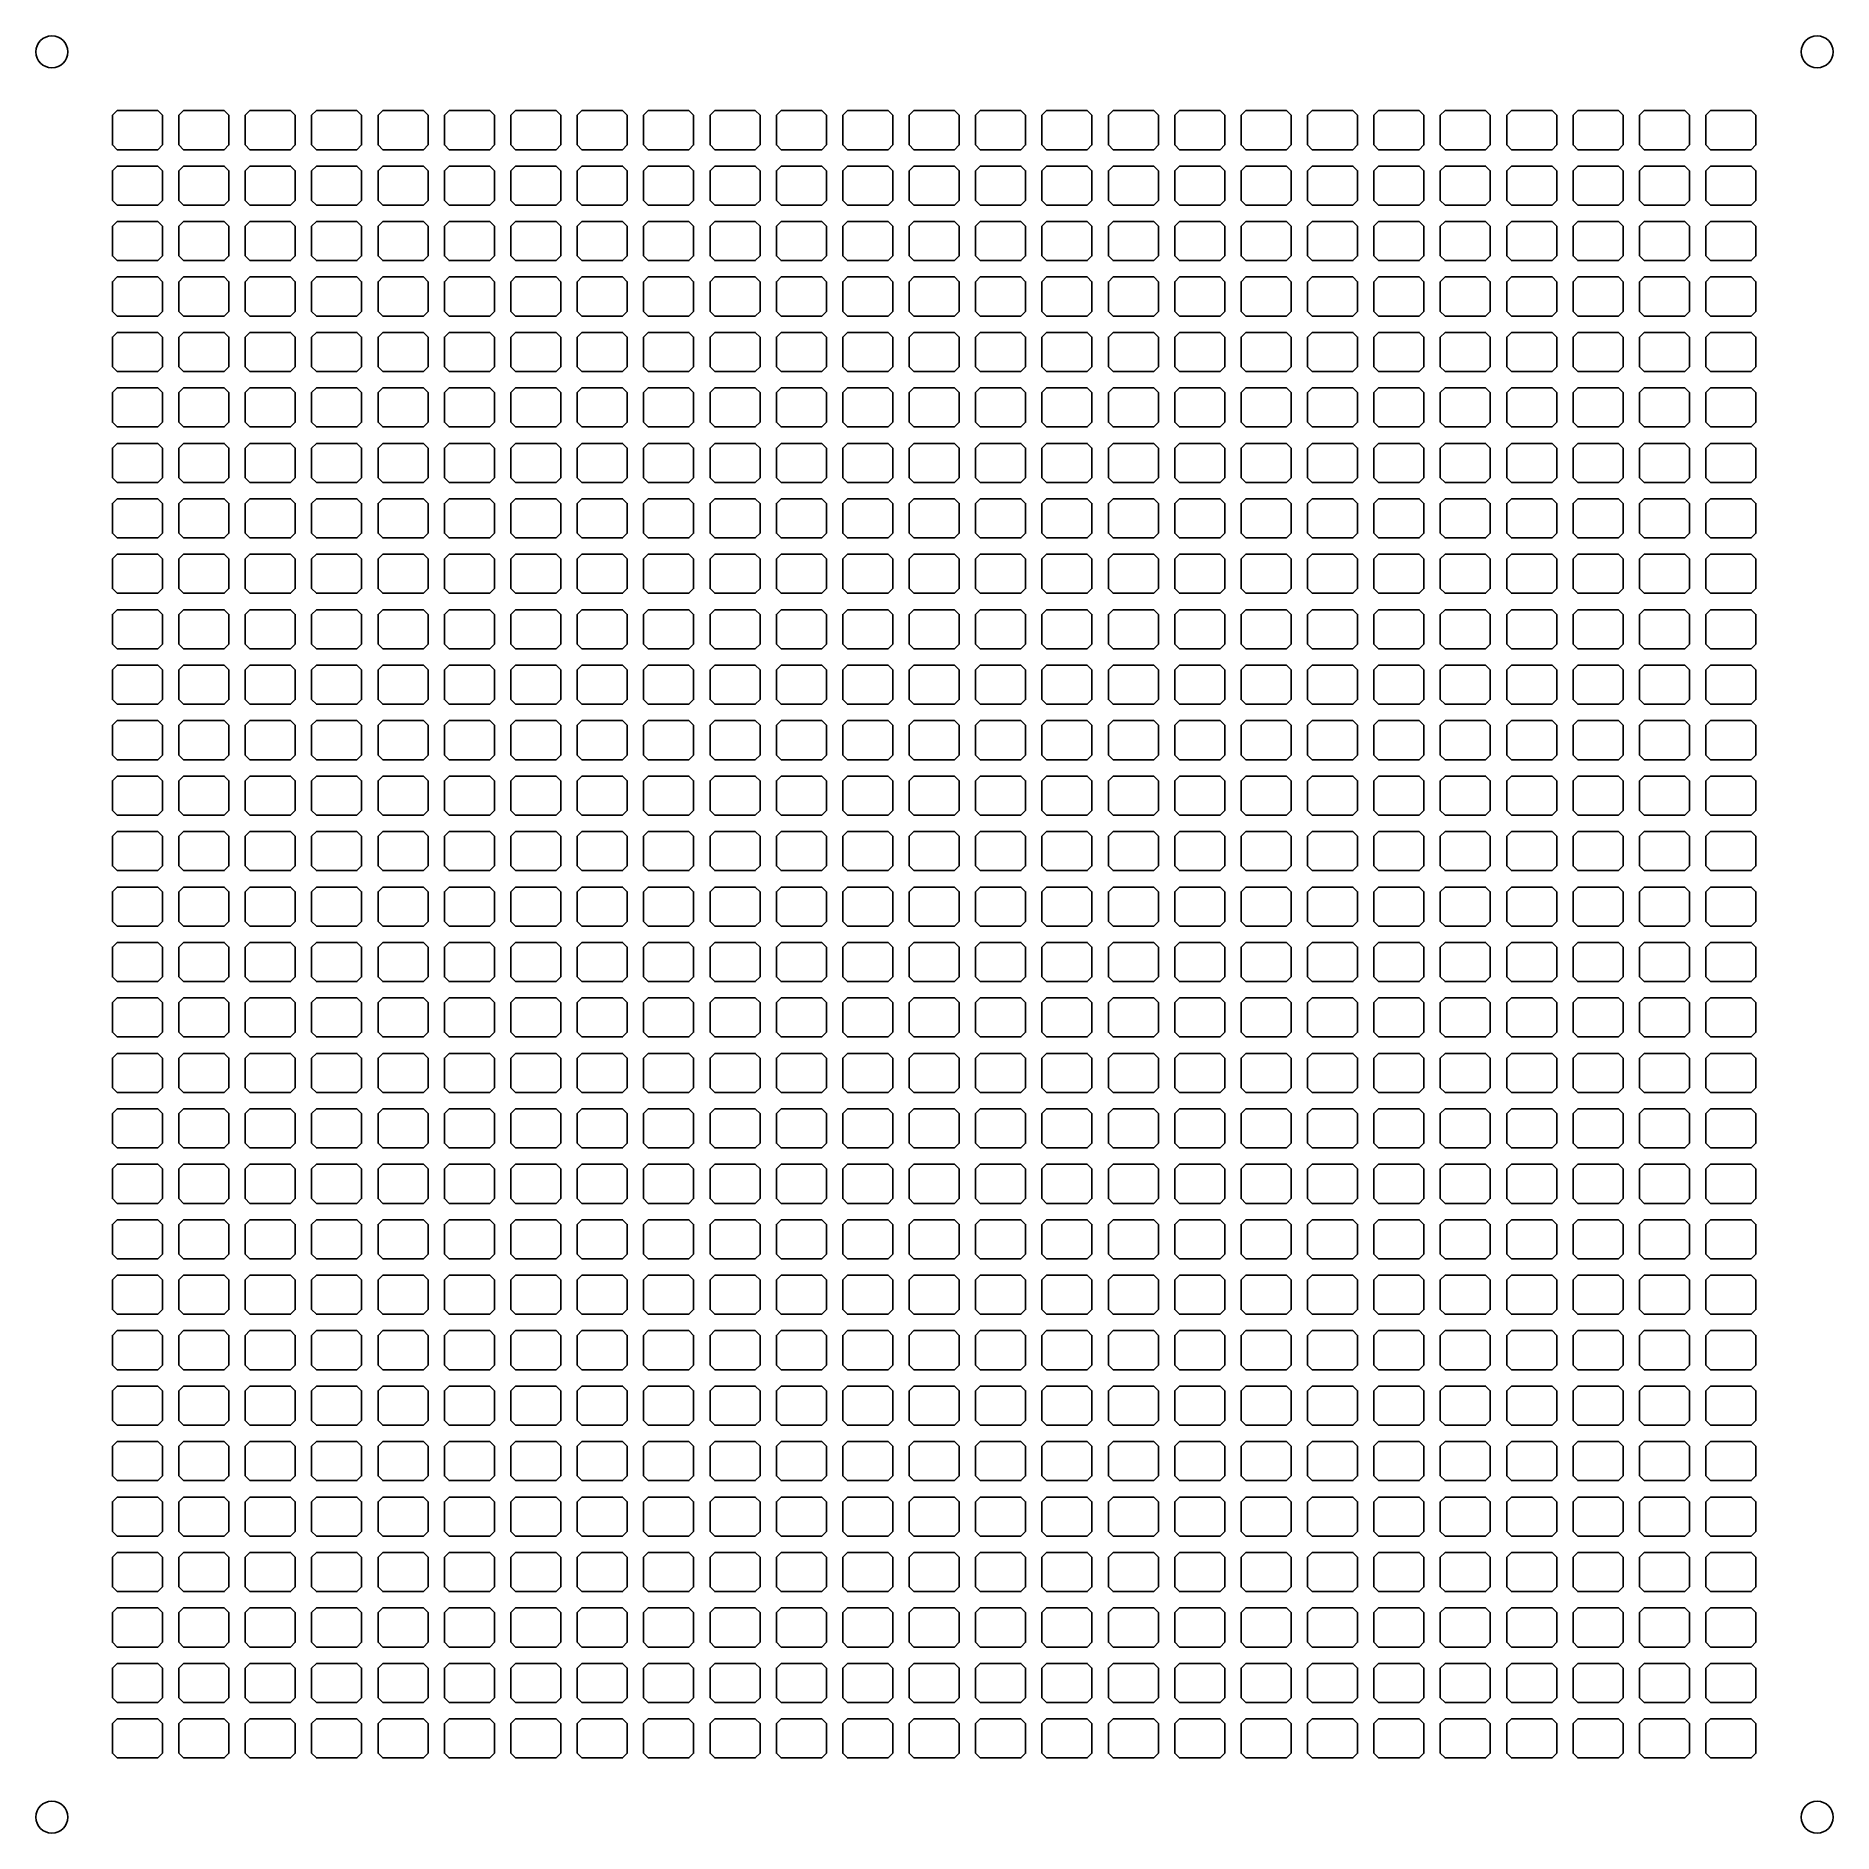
# Model space of a CAD drawing. Extents: x -774 to -659, y 133 to 248.
import ezdxf

# ---------------------------------------------------------------- set-up
doc = ezdxf.new("R2010")
doc.units = 0

msp = doc.modelspace()

# ---------------------------------------------------------------- linework, layer by layer
at = {"color": 1}
for points in [[(-768.62, 242.94), (-766.02, 242.94), (-765.72, 242.64), (-765.72, 240.74), (-766.02, 240.44), (-768.62, 240.44), (-768.92, 240.74), (-768.92, 242.64), (-768.62, 242.94)], [(-764.37, 242.94), (-761.77, 242.94), (-761.47, 242.64), (-761.47, 240.74), (-761.77, 240.44), (-764.37, 240.44), (-764.67, 240.74), (-764.67, 242.64), (-764.37, 242.94)], [(-760.12, 242.94), (-757.52, 242.94), (-757.22, 242.64), (-757.22, 240.74), (-757.52, 240.44), (-760.12, 240.44), (-760.42, 240.74), (-760.42, 242.64), (-760.12, 242.94)], [(-755.87, 242.94), (-753.27, 242.94), (-752.97, 242.64), (-752.97, 240.74), (-753.27, 240.44), (-755.87, 240.44), (-756.17, 240.74), (-756.17, 242.64), (-755.87, 242.94)], [(-751.62, 242.94), (-749.02, 242.94), (-748.72, 242.64), (-748.72, 240.74), (-749.02, 240.44), (-751.62, 240.44), (-751.92, 240.74), (-751.92, 242.64), (-751.62, 242.94)], [(-747.37, 242.94), (-744.77, 242.94), (-744.47, 242.64), (-744.47, 240.74), (-744.77, 240.44), (-747.37, 240.44), (-747.67, 240.74), (-747.67, 242.64), (-747.37, 242.94)], [(-743.12, 242.94), (-740.52, 242.94), (-740.22, 242.64), (-740.22, 240.74), (-740.52, 240.44), (-743.12, 240.44), (-743.42, 240.74), (-743.42, 242.64), (-743.12, 242.94)], [(-738.87, 242.94), (-736.27, 242.94), (-735.97, 242.64), (-735.97, 240.74), (-736.27, 240.44), (-738.87, 240.44), (-739.17, 240.74), (-739.17, 242.64), (-738.87, 242.94)], [(-734.62, 242.94), (-732.02, 242.94), (-731.72, 242.64), (-731.72, 240.74), (-732.02, 240.44), (-734.62, 240.44), (-734.92, 240.74), (-734.92, 242.64), (-734.62, 242.94)], [(-730.37, 242.94), (-727.77, 242.94), (-727.47, 242.64), (-727.47, 240.74), (-727.77, 240.44), (-730.37, 240.44), (-730.67, 240.74), (-730.67, 242.64), (-730.37, 242.94)], [(-726.12, 242.94), (-723.52, 242.94), (-723.22, 242.64), (-723.22, 240.74), (-723.52, 240.44), (-726.12, 240.44), (-726.42, 240.74), (-726.42, 242.64), (-726.12, 242.94)], [(-721.87, 242.94), (-719.27, 242.94), (-718.97, 242.64), (-718.97, 240.74), (-719.27, 240.44), (-721.87, 240.44), (-722.17, 240.74), (-722.17, 242.64), (-721.87, 242.94)], [(-717.62, 242.94), (-715.02, 242.94), (-714.72, 242.64), (-714.72, 240.74), (-715.02, 240.44), (-717.62, 240.44), (-717.92, 240.74), (-717.92, 242.64), (-717.62, 242.94)], [(-713.37, 242.94), (-710.77, 242.94), (-710.47, 242.64), (-710.47, 240.74), (-710.77, 240.44), (-713.37, 240.44), (-713.67, 240.74), (-713.67, 242.64), (-713.37, 242.94)], [(-709.12, 242.94), (-706.52, 242.94), (-706.22, 242.64), (-706.22, 240.74), (-706.52, 240.44), (-709.12, 240.44), (-709.42, 240.74), (-709.42, 242.64), (-709.12, 242.94)], [(-704.87, 242.94), (-702.27, 242.94), (-701.97, 242.64), (-701.97, 240.74), (-702.27, 240.44), (-704.87, 240.44), (-705.17, 240.74), (-705.17, 242.64), (-704.87, 242.94)], [(-700.62, 242.94), (-698.02, 242.94), (-697.72, 242.64), (-697.72, 240.74), (-698.02, 240.44), (-700.62, 240.44), (-700.92, 240.74), (-700.92, 242.64), (-700.62, 242.94)], [(-696.37, 242.94), (-693.77, 242.94), (-693.47, 242.64), (-693.47, 240.74), (-693.77, 240.44), (-696.37, 240.44), (-696.67, 240.74), (-696.67, 242.64), (-696.37, 242.94)], [(-692.12, 242.94), (-689.52, 242.94), (-689.22, 242.64), (-689.22, 240.74), (-689.52, 240.44), (-692.12, 240.44), (-692.42, 240.74), (-692.42, 242.64), (-692.12, 242.94)], [(-687.87, 242.94), (-685.27, 242.94), (-684.97, 242.64), (-684.97, 240.74), (-685.27, 240.44), (-687.87, 240.44), (-688.17, 240.74), (-688.17, 242.64), (-687.87, 242.94)], [(-683.62, 242.94), (-681.02, 242.94), (-680.72, 242.64), (-680.72, 240.74), (-681.02, 240.44), (-683.62, 240.44), (-683.92, 240.74), (-683.92, 242.64), (-683.62, 242.94)], [(-679.37, 242.94), (-676.77, 242.94), (-676.47, 242.64), (-676.47, 240.74), (-676.77, 240.44), (-679.37, 240.44), (-679.67, 240.74), (-679.67, 242.64), (-679.37, 242.94)], [(-675.12, 242.94), (-672.52, 242.94), (-672.22, 242.64), (-672.22, 240.74), (-672.52, 240.44), (-675.12, 240.44), (-675.42, 240.74), (-675.42, 242.64), (-675.12, 242.94)], [(-670.87, 242.94), (-668.27, 242.94), (-667.97, 242.64), (-667.97, 240.74), (-668.27, 240.44), (-670.87, 240.44), (-671.17, 240.74), (-671.17, 242.64), (-670.87, 242.94)], [(-666.62, 242.94), (-664.02, 242.94), (-663.72, 242.64), (-663.72, 240.74), (-664.02, 240.44), (-666.62, 240.44), (-666.92, 240.74), (-666.92, 242.64), (-666.62, 242.94)], [(-768.62, 239.39), (-766.02, 239.39), (-765.72, 239.09), (-765.72, 237.19), (-766.02, 236.89), (-768.62, 236.89), (-768.92, 237.19), (-768.92, 239.09), (-768.62, 239.39)], [(-764.37, 239.39), (-761.77, 239.39), (-761.47, 239.09), (-761.47, 237.19), (-761.77, 236.89), (-764.37, 236.89), (-764.67, 237.19), (-764.67, 239.09), (-764.37, 239.39)], [(-760.12, 239.39), (-757.52, 239.39), (-757.22, 239.09), (-757.22, 237.19), (-757.52, 236.89), (-760.12, 236.89), (-760.42, 237.19), (-760.42, 239.09), (-760.12, 239.39)], [(-755.87, 239.39), (-753.27, 239.39), (-752.97, 239.09), (-752.97, 237.19), (-753.27, 236.89), (-755.87, 236.89), (-756.17, 237.19), (-756.17, 239.09), (-755.87, 239.39)], [(-751.62, 239.39), (-749.02, 239.39), (-748.72, 239.09), (-748.72, 237.19), (-749.02, 236.89), (-751.62, 236.89), (-751.92, 237.19), (-751.92, 239.09), (-751.62, 239.39)], [(-747.37, 239.39), (-744.77, 239.39), (-744.47, 239.09), (-744.47, 237.19), (-744.77, 236.89), (-747.37, 236.89), (-747.67, 237.19), (-747.67, 239.09), (-747.37, 239.39)], [(-743.12, 239.39), (-740.52, 239.39), (-740.22, 239.09), (-740.22, 237.19), (-740.52, 236.89), (-743.12, 236.89), (-743.42, 237.19), (-743.42, 239.09), (-743.12, 239.39)], [(-738.87, 239.39), (-736.27, 239.39), (-735.97, 239.09), (-735.97, 237.19), (-736.27, 236.89), (-738.87, 236.89), (-739.17, 237.19), (-739.17, 239.09), (-738.87, 239.39)], [(-734.62, 239.39), (-732.02, 239.39), (-731.72, 239.09), (-731.72, 237.19), (-732.02, 236.89), (-734.62, 236.89), (-734.92, 237.19), (-734.92, 239.09), (-734.62, 239.39)], [(-730.37, 239.39), (-727.77, 239.39), (-727.47, 239.09), (-727.47, 237.19), (-727.77, 236.89), (-730.37, 236.89), (-730.67, 237.19), (-730.67, 239.09), (-730.37, 239.39)], [(-726.12, 239.39), (-723.52, 239.39), (-723.22, 239.09), (-723.22, 237.19), (-723.52, 236.89), (-726.12, 236.89), (-726.42, 237.19), (-726.42, 239.09), (-726.12, 239.39)], [(-721.87, 239.39), (-719.27, 239.39), (-718.97, 239.09), (-718.97, 237.19), (-719.27, 236.89), (-721.87, 236.89), (-722.17, 237.19), (-722.17, 239.09), (-721.87, 239.39)], [(-717.62, 239.39), (-715.02, 239.39), (-714.72, 239.09), (-714.72, 237.19), (-715.02, 236.89), (-717.62, 236.89), (-717.92, 237.19), (-717.92, 239.09), (-717.62, 239.39)], [(-713.37, 239.39), (-710.77, 239.39), (-710.47, 239.09), (-710.47, 237.19), (-710.77, 236.89), (-713.37, 236.89), (-713.67, 237.19), (-713.67, 239.09), (-713.37, 239.39)], [(-709.12, 239.39), (-706.52, 239.39), (-706.22, 239.09), (-706.22, 237.19), (-706.52, 236.89), (-709.12, 236.89), (-709.42, 237.19), (-709.42, 239.09), (-709.12, 239.39)], [(-704.87, 239.39), (-702.27, 239.39), (-701.97, 239.09), (-701.97, 237.19), (-702.27, 236.89), (-704.87, 236.89), (-705.17, 237.19), (-705.17, 239.09), (-704.87, 239.39)], [(-700.62, 239.39), (-698.02, 239.39), (-697.72, 239.09), (-697.72, 237.19), (-698.02, 236.89), (-700.62, 236.89), (-700.92, 237.19), (-700.92, 239.09), (-700.62, 239.39)], [(-696.37, 239.39), (-693.77, 239.39), (-693.47, 239.09), (-693.47, 237.19), (-693.77, 236.89), (-696.37, 236.89), (-696.67, 237.19), (-696.67, 239.09), (-696.37, 239.39)], [(-692.12, 239.39), (-689.52, 239.39), (-689.22, 239.09), (-689.22, 237.19), (-689.52, 236.89), (-692.12, 236.89), (-692.42, 237.19), (-692.42, 239.09), (-692.12, 239.39)], [(-687.87, 239.39), (-685.27, 239.39), (-684.97, 239.09), (-684.97, 237.19), (-685.27, 236.89), (-687.87, 236.89), (-688.17, 237.19), (-688.17, 239.09), (-687.87, 239.39)], [(-683.62, 239.39), (-681.02, 239.39), (-680.72, 239.09), (-680.72, 237.19), (-681.02, 236.89), (-683.62, 236.89), (-683.92, 237.19), (-683.92, 239.09), (-683.62, 239.39)], [(-679.37, 239.39), (-676.77, 239.39), (-676.47, 239.09), (-676.47, 237.19), (-676.77, 236.89), (-679.37, 236.89), (-679.67, 237.19), (-679.67, 239.09), (-679.37, 239.39)], [(-675.12, 239.39), (-672.52, 239.39), (-672.22, 239.09), (-672.22, 237.19), (-672.52, 236.89), (-675.12, 236.89), (-675.42, 237.19), (-675.42, 239.09), (-675.12, 239.39)], [(-670.87, 239.39), (-668.27, 239.39), (-667.97, 239.09), (-667.97, 237.19), (-668.27, 236.89), (-670.87, 236.89), (-671.17, 237.19), (-671.17, 239.09), (-670.87, 239.39)], [(-666.62, 239.39), (-664.02, 239.39), (-663.72, 239.09), (-663.72, 237.19), (-664.02, 236.89), (-666.62, 236.89), (-666.92, 237.19), (-666.92, 239.09), (-666.62, 239.39)], [(-768.62, 235.84), (-766.02, 235.84), (-765.72, 235.54), (-765.72, 233.64), (-766.02, 233.34), (-768.62, 233.34), (-768.92, 233.64), (-768.92, 235.54), (-768.62, 235.84)], [(-764.37, 235.84), (-761.77, 235.84), (-761.47, 235.54), (-761.47, 233.64), (-761.77, 233.34), (-764.37, 233.34), (-764.67, 233.64), (-764.67, 235.54), (-764.37, 235.84)], [(-760.12, 235.84), (-757.52, 235.84), (-757.22, 235.54), (-757.22, 233.64), (-757.52, 233.34), (-760.12, 233.34), (-760.42, 233.64), (-760.42, 235.54), (-760.12, 235.84)], [(-755.87, 235.84), (-753.27, 235.84), (-752.97, 235.54), (-752.97, 233.64), (-753.27, 233.34), (-755.87, 233.34), (-756.17, 233.64), (-756.17, 235.54), (-755.87, 235.84)], [(-751.62, 235.84), (-749.02, 235.84), (-748.72, 235.54), (-748.72, 233.64), (-749.02, 233.34), (-751.62, 233.34), (-751.92, 233.64), (-751.92, 235.54), (-751.62, 235.84)], [(-747.37, 235.84), (-744.77, 235.84), (-744.47, 235.54), (-744.47, 233.64), (-744.77, 233.34), (-747.37, 233.34), (-747.67, 233.64), (-747.67, 235.54), (-747.37, 235.84)], [(-743.12, 235.84), (-740.52, 235.84), (-740.22, 235.54), (-740.22, 233.64), (-740.52, 233.34), (-743.12, 233.34), (-743.42, 233.64), (-743.42, 235.54), (-743.12, 235.84)], [(-738.87, 235.84), (-736.27, 235.84), (-735.97, 235.54), (-735.97, 233.64), (-736.27, 233.34), (-738.87, 233.34), (-739.17, 233.64), (-739.17, 235.54), (-738.87, 235.84)], [(-734.62, 235.84), (-732.02, 235.84), (-731.72, 235.54), (-731.72, 233.64), (-732.02, 233.34), (-734.62, 233.34), (-734.92, 233.64), (-734.92, 235.54), (-734.62, 235.84)], [(-730.37, 235.84), (-727.77, 235.84), (-727.47, 235.54), (-727.47, 233.64), (-727.77, 233.34), (-730.37, 233.34), (-730.67, 233.64), (-730.67, 235.54), (-730.37, 235.84)], [(-726.12, 235.84), (-723.52, 235.84), (-723.22, 235.54), (-723.22, 233.64), (-723.52, 233.34), (-726.12, 233.34), (-726.42, 233.64), (-726.42, 235.54), (-726.12, 235.84)], [(-721.87, 235.84), (-719.27, 235.84), (-718.97, 235.54), (-718.97, 233.64), (-719.27, 233.34), (-721.87, 233.34), (-722.17, 233.64), (-722.17, 235.54), (-721.87, 235.84)], [(-717.62, 235.84), (-715.02, 235.84), (-714.72, 235.54), (-714.72, 233.64), (-715.02, 233.34), (-717.62, 233.34), (-717.92, 233.64), (-717.92, 235.54), (-717.62, 235.84)], [(-713.37, 235.84), (-710.77, 235.84), (-710.47, 235.54), (-710.47, 233.64), (-710.77, 233.34), (-713.37, 233.34), (-713.67, 233.64), (-713.67, 235.54), (-713.37, 235.84)], [(-709.12, 235.84), (-706.52, 235.84), (-706.22, 235.54), (-706.22, 233.64), (-706.52, 233.34), (-709.12, 233.34), (-709.42, 233.64), (-709.42, 235.54), (-709.12, 235.84)], [(-704.87, 235.84), (-702.27, 235.84), (-701.97, 235.54), (-701.97, 233.64), (-702.27, 233.34), (-704.87, 233.34), (-705.17, 233.64), (-705.17, 235.54), (-704.87, 235.84)], [(-700.62, 235.84), (-698.02, 235.84), (-697.72, 235.54), (-697.72, 233.64), (-698.02, 233.34), (-700.62, 233.34), (-700.92, 233.64), (-700.92, 235.54), (-700.62, 235.84)], [(-696.37, 235.84), (-693.77, 235.84), (-693.47, 235.54), (-693.47, 233.64), (-693.77, 233.34), (-696.37, 233.34), (-696.67, 233.64), (-696.67, 235.54), (-696.37, 235.84)], [(-692.12, 235.84), (-689.52, 235.84), (-689.22, 235.54), (-689.22, 233.64), (-689.52, 233.34), (-692.12, 233.34), (-692.42, 233.64), (-692.42, 235.54), (-692.12, 235.84)], [(-687.87, 235.84), (-685.27, 235.84), (-684.97, 235.54), (-684.97, 233.64), (-685.27, 233.34), (-687.87, 233.34), (-688.17, 233.64), (-688.17, 235.54), (-687.87, 235.84)], [(-683.62, 235.84), (-681.02, 235.84), (-680.72, 235.54), (-680.72, 233.64), (-681.02, 233.34), (-683.62, 233.34), (-683.92, 233.64), (-683.92, 235.54), (-683.62, 235.84)], [(-679.37, 235.84), (-676.77, 235.84), (-676.47, 235.54), (-676.47, 233.64), (-676.77, 233.34), (-679.37, 233.34), (-679.67, 233.64), (-679.67, 235.54), (-679.37, 235.84)], [(-675.12, 235.84), (-672.52, 235.84), (-672.22, 235.54), (-672.22, 233.64), (-672.52, 233.34), (-675.12, 233.34), (-675.42, 233.64), (-675.42, 235.54), (-675.12, 235.84)], [(-670.87, 235.84), (-668.27, 235.84), (-667.97, 235.54), (-667.97, 233.64), (-668.27, 233.34), (-670.87, 233.34), (-671.17, 233.64), (-671.17, 235.54), (-670.87, 235.84)], [(-666.62, 235.84), (-664.02, 235.84), (-663.72, 235.54), (-663.72, 233.64), (-664.02, 233.34), (-666.62, 233.34), (-666.92, 233.64), (-666.92, 235.54), (-666.62, 235.84)], [(-768.62, 232.29), (-766.02, 232.29), (-765.72, 231.99), (-765.72, 230.09), (-766.02, 229.79), (-768.62, 229.79), (-768.92, 230.09), (-768.92, 231.99), (-768.62, 232.29)], [(-764.37, 232.29), (-761.77, 232.29), (-761.47, 231.99), (-761.47, 230.09), (-761.77, 229.79), (-764.37, 229.79), (-764.67, 230.09), (-764.67, 231.99), (-764.37, 232.29)], [(-760.12, 232.29), (-757.52, 232.29), (-757.22, 231.99), (-757.22, 230.09), (-757.52, 229.79), (-760.12, 229.79), (-760.42, 230.09), (-760.42, 231.99), (-760.12, 232.29)], [(-755.87, 232.29), (-753.27, 232.29), (-752.97, 231.99), (-752.97, 230.09), (-753.27, 229.79), (-755.87, 229.79), (-756.17, 230.09), (-756.17, 231.99), (-755.87, 232.29)], [(-751.62, 232.29), (-749.02, 232.29), (-748.72, 231.99), (-748.72, 230.09), (-749.02, 229.79), (-751.62, 229.79), (-751.92, 230.09), (-751.92, 231.99), (-751.62, 232.29)], [(-747.37, 232.29), (-744.77, 232.29), (-744.47, 231.99), (-744.47, 230.09), (-744.77, 229.79), (-747.37, 229.79), (-747.67, 230.09), (-747.67, 231.99), (-747.37, 232.29)], [(-743.12, 232.29), (-740.52, 232.29), (-740.22, 231.99), (-740.22, 230.09), (-740.52, 229.79), (-743.12, 229.79), (-743.42, 230.09), (-743.42, 231.99), (-743.12, 232.29)], [(-738.87, 232.29), (-736.27, 232.29), (-735.97, 231.99), (-735.97, 230.09), (-736.27, 229.79), (-738.87, 229.79), (-739.17, 230.09), (-739.17, 231.99), (-738.87, 232.29)], [(-734.62, 232.29), (-732.02, 232.29), (-731.72, 231.99), (-731.72, 230.09), (-732.02, 229.79), (-734.62, 229.79), (-734.92, 230.09), (-734.92, 231.99), (-734.62, 232.29)], [(-730.37, 232.29), (-727.77, 232.29), (-727.47, 231.99), (-727.47, 230.09), (-727.77, 229.79), (-730.37, 229.79), (-730.67, 230.09), (-730.67, 231.99), (-730.37, 232.29)], [(-726.12, 232.29), (-723.52, 232.29), (-723.22, 231.99), (-723.22, 230.09), (-723.52, 229.79), (-726.12, 229.79), (-726.42, 230.09), (-726.42, 231.99), (-726.12, 232.29)], [(-721.87, 232.29), (-719.27, 232.29), (-718.97, 231.99), (-718.97, 230.09), (-719.27, 229.79), (-721.87, 229.79), (-722.17, 230.09), (-722.17, 231.99), (-721.87, 232.29)], [(-717.62, 232.29), (-715.02, 232.29), (-714.72, 231.99), (-714.72, 230.09), (-715.02, 229.79), (-717.62, 229.79), (-717.92, 230.09), (-717.92, 231.99), (-717.62, 232.29)], [(-713.37, 232.29), (-710.77, 232.29), (-710.47, 231.99), (-710.47, 230.09), (-710.77, 229.79), (-713.37, 229.79), (-713.67, 230.09), (-713.67, 231.99), (-713.37, 232.29)], [(-709.12, 232.29), (-706.52, 232.29), (-706.22, 231.99), (-706.22, 230.09), (-706.52, 229.79), (-709.12, 229.79), (-709.42, 230.09), (-709.42, 231.99), (-709.12, 232.29)], [(-704.87, 232.29), (-702.27, 232.29), (-701.97, 231.99), (-701.97, 230.09), (-702.27, 229.79), (-704.87, 229.79), (-705.17, 230.09), (-705.17, 231.99), (-704.87, 232.29)], [(-700.62, 232.29), (-698.02, 232.29), (-697.72, 231.99), (-697.72, 230.09), (-698.02, 229.79), (-700.62, 229.79), (-700.92, 230.09), (-700.92, 231.99), (-700.62, 232.29)], [(-696.37, 232.29), (-693.77, 232.29), (-693.47, 231.99), (-693.47, 230.09), (-693.77, 229.79), (-696.37, 229.79), (-696.67, 230.09), (-696.67, 231.99), (-696.37, 232.29)], [(-692.12, 232.29), (-689.52, 232.29), (-689.22, 231.99), (-689.22, 230.09), (-689.52, 229.79), (-692.12, 229.79), (-692.42, 230.09), (-692.42, 231.99), (-692.12, 232.29)], [(-687.87, 232.29), (-685.27, 232.29), (-684.97, 231.99), (-684.97, 230.09), (-685.27, 229.79), (-687.87, 229.79), (-688.17, 230.09), (-688.17, 231.99), (-687.87, 232.29)], [(-683.62, 232.29), (-681.02, 232.29), (-680.72, 231.99), (-680.72, 230.09), (-681.02, 229.79), (-683.62, 229.79), (-683.92, 230.09), (-683.92, 231.99), (-683.62, 232.29)], [(-679.37, 232.29), (-676.77, 232.29), (-676.47, 231.99), (-676.47, 230.09), (-676.77, 229.79), (-679.37, 229.79), (-679.67, 230.09), (-679.67, 231.99), (-679.37, 232.29)], [(-675.12, 232.29), (-672.52, 232.29), (-672.22, 231.99), (-672.22, 230.09), (-672.52, 229.79), (-675.12, 229.79), (-675.42, 230.09), (-675.42, 231.99), (-675.12, 232.29)], [(-670.87, 232.29), (-668.27, 232.29), (-667.97, 231.99), (-667.97, 230.09), (-668.27, 229.79), (-670.87, 229.79), (-671.17, 230.09), (-671.17, 231.99), (-670.87, 232.29)], [(-666.62, 232.29), (-664.02, 232.29), (-663.72, 231.99), (-663.72, 230.09), (-664.02, 229.79), (-666.62, 229.79), (-666.92, 230.09), (-666.92, 231.99), (-666.62, 232.29)], [(-768.62, 228.74), (-766.02, 228.74), (-765.72, 228.44), (-765.72, 226.54), (-766.02, 226.24), (-768.62, 226.24), (-768.92, 226.54), (-768.92, 228.44), (-768.62, 228.74)], [(-764.37, 228.74), (-761.77, 228.74), (-761.47, 228.44), (-761.47, 226.54), (-761.77, 226.24), (-764.37, 226.24), (-764.67, 226.54), (-764.67, 228.44), (-764.37, 228.74)], [(-760.12, 228.74), (-757.52, 228.74), (-757.22, 228.44), (-757.22, 226.54), (-757.52, 226.24), (-760.12, 226.24), (-760.42, 226.54), (-760.42, 228.44), (-760.12, 228.74)], [(-755.87, 228.74), (-753.27, 228.74), (-752.97, 228.44), (-752.97, 226.54), (-753.27, 226.24), (-755.87, 226.24), (-756.17, 226.54), (-756.17, 228.44), (-755.87, 228.74)], [(-751.62, 228.74), (-749.02, 228.74), (-748.72, 228.44), (-748.72, 226.54), (-749.02, 226.24), (-751.62, 226.24), (-751.92, 226.54), (-751.92, 228.44), (-751.62, 228.74)], [(-747.37, 228.74), (-744.77, 228.74), (-744.47, 228.44), (-744.47, 226.54), (-744.77, 226.24), (-747.37, 226.24), (-747.67, 226.54), (-747.67, 228.44), (-747.37, 228.74)], [(-743.12, 228.74), (-740.52, 228.74), (-740.22, 228.44), (-740.22, 226.54), (-740.52, 226.24), (-743.12, 226.24), (-743.42, 226.54), (-743.42, 228.44), (-743.12, 228.74)], [(-738.87, 228.74), (-736.27, 228.74), (-735.97, 228.44), (-735.97, 226.54), (-736.27, 226.24), (-738.87, 226.24), (-739.17, 226.54), (-739.17, 228.44), (-738.87, 228.74)], [(-734.62, 228.74), (-732.02, 228.74), (-731.72, 228.44), (-731.72, 226.54), (-732.02, 226.24), (-734.62, 226.24), (-734.92, 226.54), (-734.92, 228.44), (-734.62, 228.74)], [(-730.37, 228.74), (-727.77, 228.74), (-727.47, 228.44), (-727.47, 226.54), (-727.77, 226.24), (-730.37, 226.24), (-730.67, 226.54), (-730.67, 228.44), (-730.37, 228.74)], [(-726.12, 228.74), (-723.52, 228.74), (-723.22, 228.44), (-723.22, 226.54), (-723.52, 226.24), (-726.12, 226.24), (-726.42, 226.54), (-726.42, 228.44), (-726.12, 228.74)], [(-721.87, 228.74), (-719.27, 228.74), (-718.97, 228.44), (-718.97, 226.54), (-719.27, 226.24), (-721.87, 226.24), (-722.17, 226.54), (-722.17, 228.44), (-721.87, 228.74)], [(-717.62, 228.74), (-715.02, 228.74), (-714.72, 228.44), (-714.72, 226.54), (-715.02, 226.24), (-717.62, 226.24), (-717.92, 226.54), (-717.92, 228.44), (-717.62, 228.74)], [(-713.37, 228.74), (-710.77, 228.74), (-710.47, 228.44), (-710.47, 226.54), (-710.77, 226.24), (-713.37, 226.24), (-713.67, 226.54), (-713.67, 228.44), (-713.37, 228.74)], [(-709.12, 228.74), (-706.52, 228.74), (-706.22, 228.44), (-706.22, 226.54), (-706.52, 226.24), (-709.12, 226.24), (-709.42, 226.54), (-709.42, 228.44), (-709.12, 228.74)], [(-704.87, 228.74), (-702.27, 228.74), (-701.97, 228.44), (-701.97, 226.54), (-702.27, 226.24), (-704.87, 226.24), (-705.17, 226.54), (-705.17, 228.44), (-704.87, 228.74)], [(-700.62, 228.74), (-698.02, 228.74), (-697.72, 228.44), (-697.72, 226.54), (-698.02, 226.24), (-700.62, 226.24), (-700.92, 226.54), (-700.92, 228.44), (-700.62, 228.74)], [(-696.37, 228.74), (-693.77, 228.74), (-693.47, 228.44), (-693.47, 226.54), (-693.77, 226.24), (-696.37, 226.24), (-696.67, 226.54), (-696.67, 228.44), (-696.37, 228.74)], [(-692.12, 228.74), (-689.52, 228.74), (-689.22, 228.44), (-689.22, 226.54), (-689.52, 226.24), (-692.12, 226.24), (-692.42, 226.54), (-692.42, 228.44), (-692.12, 228.74)], [(-687.87, 228.74), (-685.27, 228.74), (-684.97, 228.44), (-684.97, 226.54), (-685.27, 226.24), (-687.87, 226.24), (-688.17, 226.54), (-688.17, 228.44), (-687.87, 228.74)], [(-683.62, 228.74), (-681.02, 228.74), (-680.72, 228.44), (-680.72, 226.54), (-681.02, 226.24), (-683.62, 226.24), (-683.92, 226.54), (-683.92, 228.44), (-683.62, 228.74)], [(-679.37, 228.74), (-676.77, 228.74), (-676.47, 228.44), (-676.47, 226.54), (-676.77, 226.24), (-679.37, 226.24), (-679.67, 226.54), (-679.67, 228.44), (-679.37, 228.74)], [(-675.12, 228.74), (-672.52, 228.74), (-672.22, 228.44), (-672.22, 226.54), (-672.52, 226.24), (-675.12, 226.24), (-675.42, 226.54), (-675.42, 228.44), (-675.12, 228.74)], [(-670.87, 228.74), (-668.27, 228.74), (-667.97, 228.44), (-667.97, 226.54), (-668.27, 226.24), (-670.87, 226.24), (-671.17, 226.54), (-671.17, 228.44), (-670.87, 228.74)], [(-666.62, 228.74), (-664.02, 228.74), (-663.72, 228.44), (-663.72, 226.54), (-664.02, 226.24), (-666.62, 226.24), (-666.92, 226.54), (-666.92, 228.44), (-666.62, 228.74)], [(-768.62, 225.19), (-766.02, 225.19), (-765.72, 224.89), (-765.72, 222.99), (-766.02, 222.69), (-768.62, 222.69), (-768.92, 222.99), (-768.92, 224.89), (-768.62, 225.19)], [(-764.37, 225.19), (-761.77, 225.19), (-761.47, 224.89), (-761.47, 222.99), (-761.77, 222.69), (-764.37, 222.69), (-764.67, 222.99), (-764.67, 224.89), (-764.37, 225.19)], [(-760.12, 225.19), (-757.52, 225.19), (-757.22, 224.89), (-757.22, 222.99), (-757.52, 222.69), (-760.12, 222.69), (-760.42, 222.99), (-760.42, 224.89), (-760.12, 225.19)], [(-755.87, 225.19), (-753.27, 225.19), (-752.97, 224.89), (-752.97, 222.99), (-753.27, 222.69), (-755.87, 222.69), (-756.17, 222.99), (-756.17, 224.89), (-755.87, 225.19)], [(-751.62, 225.19), (-749.02, 225.19), (-748.72, 224.89), (-748.72, 222.99), (-749.02, 222.69), (-751.62, 222.69), (-751.92, 222.99), (-751.92, 224.89), (-751.62, 225.19)], [(-747.37, 225.19), (-744.77, 225.19), (-744.47, 224.89), (-744.47, 222.99), (-744.77, 222.69), (-747.37, 222.69), (-747.67, 222.99), (-747.67, 224.89), (-747.37, 225.19)], [(-743.12, 225.19), (-740.52, 225.19), (-740.22, 224.89), (-740.22, 222.99), (-740.52, 222.69), (-743.12, 222.69), (-743.42, 222.99), (-743.42, 224.89), (-743.12, 225.19)], [(-738.87, 225.19), (-736.27, 225.19), (-735.97, 224.89), (-735.97, 222.99), (-736.27, 222.69), (-738.87, 222.69), (-739.17, 222.99), (-739.17, 224.89), (-738.87, 225.19)], [(-734.62, 225.19), (-732.02, 225.19), (-731.72, 224.89), (-731.72, 222.99), (-732.02, 222.69), (-734.62, 222.69), (-734.92, 222.99), (-734.92, 224.89), (-734.62, 225.19)], [(-730.37, 225.19), (-727.77, 225.19), (-727.47, 224.89), (-727.47, 222.99), (-727.77, 222.69), (-730.37, 222.69), (-730.67, 222.99), (-730.67, 224.89), (-730.37, 225.19)], [(-726.12, 225.19), (-723.52, 225.19), (-723.22, 224.89), (-723.22, 222.99), (-723.52, 222.69), (-726.12, 222.69), (-726.42, 222.99), (-726.42, 224.89), (-726.12, 225.19)], [(-721.87, 225.19), (-719.27, 225.19), (-718.97, 224.89), (-718.97, 222.99), (-719.27, 222.69), (-721.87, 222.69), (-722.17, 222.99), (-722.17, 224.89), (-721.87, 225.19)], [(-717.62, 225.19), (-715.02, 225.19), (-714.72, 224.89), (-714.72, 222.99), (-715.02, 222.69), (-717.62, 222.69), (-717.92, 222.99), (-717.92, 224.89), (-717.62, 225.19)], [(-713.37, 225.19), (-710.77, 225.19), (-710.47, 224.89), (-710.47, 222.99), (-710.77, 222.69), (-713.37, 222.69), (-713.67, 222.99), (-713.67, 224.89), (-713.37, 225.19)], [(-709.12, 225.19), (-706.52, 225.19), (-706.22, 224.89), (-706.22, 222.99), (-706.52, 222.69), (-709.12, 222.69), (-709.42, 222.99), (-709.42, 224.89), (-709.12, 225.19)], [(-704.87, 225.19), (-702.27, 225.19), (-701.97, 224.89), (-701.97, 222.99), (-702.27, 222.69), (-704.87, 222.69), (-705.17, 222.99), (-705.17, 224.89), (-704.87, 225.19)], [(-700.62, 225.19), (-698.02, 225.19), (-697.72, 224.89), (-697.72, 222.99), (-698.02, 222.69), (-700.62, 222.69), (-700.92, 222.99), (-700.92, 224.89), (-700.62, 225.19)], [(-696.37, 225.19), (-693.77, 225.19), (-693.47, 224.89), (-693.47, 222.99), (-693.77, 222.69), (-696.37, 222.69), (-696.67, 222.99), (-696.67, 224.89), (-696.37, 225.19)], [(-692.12, 225.19), (-689.52, 225.19), (-689.22, 224.89), (-689.22, 222.99), (-689.52, 222.69), (-692.12, 222.69), (-692.42, 222.99), (-692.42, 224.89), (-692.12, 225.19)], [(-687.87, 225.19), (-685.27, 225.19), (-684.97, 224.89), (-684.97, 222.99), (-685.27, 222.69), (-687.87, 222.69), (-688.17, 222.99), (-688.17, 224.89), (-687.87, 225.19)], [(-683.62, 225.19), (-681.02, 225.19), (-680.72, 224.89), (-680.72, 222.99), (-681.02, 222.69), (-683.62, 222.69), (-683.92, 222.99), (-683.92, 224.89), (-683.62, 225.19)], [(-679.37, 225.19), (-676.77, 225.19), (-676.47, 224.89), (-676.47, 222.99), (-676.77, 222.69), (-679.37, 222.69), (-679.67, 222.99), (-679.67, 224.89), (-679.37, 225.19)], [(-675.12, 225.19), (-672.52, 225.19), (-672.22, 224.89), (-672.22, 222.99), (-672.52, 222.69), (-675.12, 222.69), (-675.42, 222.99), (-675.42, 224.89), (-675.12, 225.19)], [(-670.87, 225.19), (-668.27, 225.19), (-667.97, 224.89), (-667.97, 222.99), (-668.27, 222.69), (-670.87, 222.69), (-671.17, 222.99), (-671.17, 224.89), (-670.87, 225.19)], [(-666.62, 225.19), (-664.02, 225.19), (-663.72, 224.89), (-663.72, 222.99), (-664.02, 222.69), (-666.62, 222.69), (-666.92, 222.99), (-666.92, 224.89), (-666.62, 225.19)], [(-768.62, 221.64), (-766.02, 221.64), (-765.72, 221.34), (-765.72, 219.44), (-766.02, 219.14), (-768.62, 219.14), (-768.92, 219.44), (-768.92, 221.34), (-768.62, 221.64)], [(-764.37, 221.64), (-761.77, 221.64), (-761.47, 221.34), (-761.47, 219.44), (-761.77, 219.14), (-764.37, 219.14), (-764.67, 219.44), (-764.67, 221.34), (-764.37, 221.64)], [(-760.12, 221.64), (-757.52, 221.64), (-757.22, 221.34), (-757.22, 219.44), (-757.52, 219.14), (-760.12, 219.14), (-760.42, 219.44), (-760.42, 221.34), (-760.12, 221.64)], [(-755.87, 221.64), (-753.27, 221.64), (-752.97, 221.34), (-752.97, 219.44), (-753.27, 219.14), (-755.87, 219.14), (-756.17, 219.44), (-756.17, 221.34), (-755.87, 221.64)], [(-751.62, 221.64), (-749.02, 221.64), (-748.72, 221.34), (-748.72, 219.44), (-749.02, 219.14), (-751.62, 219.14), (-751.92, 219.44), (-751.92, 221.34), (-751.62, 221.64)], [(-747.37, 221.64), (-744.77, 221.64), (-744.47, 221.34), (-744.47, 219.44), (-744.77, 219.14), (-747.37, 219.14), (-747.67, 219.44), (-747.67, 221.34), (-747.37, 221.64)], [(-743.12, 221.64), (-740.52, 221.64), (-740.22, 221.34), (-740.22, 219.44), (-740.52, 219.14), (-743.12, 219.14), (-743.42, 219.44), (-743.42, 221.34), (-743.12, 221.64)], [(-738.87, 221.64), (-736.27, 221.64), (-735.97, 221.34), (-735.97, 219.44), (-736.27, 219.14), (-738.87, 219.14), (-739.17, 219.44), (-739.17, 221.34), (-738.87, 221.64)], [(-734.62, 221.64), (-732.02, 221.64), (-731.72, 221.34), (-731.72, 219.44), (-732.02, 219.14), (-734.62, 219.14), (-734.92, 219.44), (-734.92, 221.34), (-734.62, 221.64)], [(-730.37, 221.64), (-727.77, 221.64), (-727.47, 221.34), (-727.47, 219.44), (-727.77, 219.14), (-730.37, 219.14), (-730.67, 219.44), (-730.67, 221.34), (-730.37, 221.64)], [(-726.12, 221.64), (-723.52, 221.64), (-723.22, 221.34), (-723.22, 219.44), (-723.52, 219.14), (-726.12, 219.14), (-726.42, 219.44), (-726.42, 221.34), (-726.12, 221.64)], [(-721.87, 221.64), (-719.27, 221.64), (-718.97, 221.34), (-718.97, 219.44), (-719.27, 219.14), (-721.87, 219.14), (-722.17, 219.44), (-722.17, 221.34), (-721.87, 221.64)], [(-717.62, 221.64), (-715.02, 221.64), (-714.72, 221.34), (-714.72, 219.44), (-715.02, 219.14), (-717.62, 219.14), (-717.92, 219.44), (-717.92, 221.34), (-717.62, 221.64)], [(-713.37, 221.64), (-710.77, 221.64), (-710.47, 221.34), (-710.47, 219.44), (-710.77, 219.14), (-713.37, 219.14), (-713.67, 219.44), (-713.67, 221.34), (-713.37, 221.64)], [(-709.12, 221.64), (-706.52, 221.64), (-706.22, 221.34), (-706.22, 219.44), (-706.52, 219.14), (-709.12, 219.14), (-709.42, 219.44), (-709.42, 221.34), (-709.12, 221.64)], [(-704.87, 221.64), (-702.27, 221.64), (-701.97, 221.34), (-701.97, 219.44), (-702.27, 219.14), (-704.87, 219.14), (-705.17, 219.44), (-705.17, 221.34), (-704.87, 221.64)], [(-700.62, 221.64), (-698.02, 221.64), (-697.72, 221.34), (-697.72, 219.44), (-698.02, 219.14), (-700.62, 219.14), (-700.92, 219.44), (-700.92, 221.34), (-700.62, 221.64)], [(-696.37, 221.64), (-693.77, 221.64), (-693.47, 221.34), (-693.47, 219.44), (-693.77, 219.14), (-696.37, 219.14), (-696.67, 219.44), (-696.67, 221.34), (-696.37, 221.64)], [(-692.12, 221.64), (-689.52, 221.64), (-689.22, 221.34), (-689.22, 219.44), (-689.52, 219.14), (-692.12, 219.14), (-692.42, 219.44), (-692.42, 221.34), (-692.12, 221.64)], [(-687.87, 221.64), (-685.27, 221.64), (-684.97, 221.34), (-684.97, 219.44), (-685.27, 219.14), (-687.87, 219.14), (-688.17, 219.44), (-688.17, 221.34), (-687.87, 221.64)], [(-683.62, 221.64), (-681.02, 221.64), (-680.72, 221.34), (-680.72, 219.44), (-681.02, 219.14), (-683.62, 219.14), (-683.92, 219.44), (-683.92, 221.34), (-683.62, 221.64)], [(-679.37, 221.64), (-676.77, 221.64), (-676.47, 221.34), (-676.47, 219.44), (-676.77, 219.14), (-679.37, 219.14), (-679.67, 219.44), (-679.67, 221.34), (-679.37, 221.64)], [(-675.12, 221.64), (-672.52, 221.64), (-672.22, 221.34), (-672.22, 219.44), (-672.52, 219.14), (-675.12, 219.14), (-675.42, 219.44), (-675.42, 221.34), (-675.12, 221.64)], [(-670.87, 221.64), (-668.27, 221.64), (-667.97, 221.34), (-667.97, 219.44), (-668.27, 219.14), (-670.87, 219.14), (-671.17, 219.44), (-671.17, 221.34), (-670.87, 221.64)], [(-666.62, 221.64), (-664.02, 221.64), (-663.72, 221.34), (-663.72, 219.44), (-664.02, 219.14), (-666.62, 219.14), (-666.92, 219.44), (-666.92, 221.34), (-666.62, 221.64)], [(-768.62, 218.09), (-766.02, 218.09), (-765.72, 217.79), (-765.72, 215.89), (-766.02, 215.59), (-768.62, 215.59), (-768.92, 215.89), (-768.92, 217.79), (-768.62, 218.09)], [(-764.37, 218.09), (-761.77, 218.09), (-761.47, 217.79), (-761.47, 215.89), (-761.77, 215.59), (-764.37, 215.59), (-764.67, 215.89), (-764.67, 217.79), (-764.37, 218.09)], [(-760.12, 218.09), (-757.52, 218.09), (-757.22, 217.79), (-757.22, 215.89), (-757.52, 215.59), (-760.12, 215.59), (-760.42, 215.89), (-760.42, 217.79), (-760.12, 218.09)], [(-755.87, 218.09), (-753.27, 218.09), (-752.97, 217.79), (-752.97, 215.89), (-753.27, 215.59), (-755.87, 215.59), (-756.17, 215.89), (-756.17, 217.79), (-755.87, 218.09)], [(-751.62, 218.09), (-749.02, 218.09), (-748.72, 217.79), (-748.72, 215.89), (-749.02, 215.59), (-751.62, 215.59), (-751.92, 215.89), (-751.92, 217.79), (-751.62, 218.09)], [(-747.37, 218.09), (-744.77, 218.09), (-744.47, 217.79), (-744.47, 215.89), (-744.77, 215.59), (-747.37, 215.59), (-747.67, 215.89), (-747.67, 217.79), (-747.37, 218.09)], [(-743.12, 218.09), (-740.52, 218.09), (-740.22, 217.79), (-740.22, 215.89), (-740.52, 215.59), (-743.12, 215.59), (-743.42, 215.89), (-743.42, 217.79), (-743.12, 218.09)], [(-738.87, 218.09), (-736.27, 218.09), (-735.97, 217.79), (-735.97, 215.89), (-736.27, 215.59), (-738.87, 215.59), (-739.17, 215.89), (-739.17, 217.79), (-738.87, 218.09)], [(-734.62, 218.09), (-732.02, 218.09), (-731.72, 217.79), (-731.72, 215.89), (-732.02, 215.59), (-734.62, 215.59), (-734.92, 215.89), (-734.92, 217.79), (-734.62, 218.09)], [(-730.37, 218.09), (-727.77, 218.09), (-727.47, 217.79), (-727.47, 215.89), (-727.77, 215.59), (-730.37, 215.59), (-730.67, 215.89), (-730.67, 217.79), (-730.37, 218.09)], [(-726.12, 218.09), (-723.52, 218.09), (-723.22, 217.79), (-723.22, 215.89), (-723.52, 215.59), (-726.12, 215.59), (-726.42, 215.89), (-726.42, 217.79), (-726.12, 218.09)], [(-721.87, 218.09), (-719.27, 218.09), (-718.97, 217.79), (-718.97, 215.89), (-719.27, 215.59), (-721.87, 215.59), (-722.17, 215.89), (-722.17, 217.79), (-721.87, 218.09)], [(-717.62, 218.09), (-715.02, 218.09), (-714.72, 217.79), (-714.72, 215.89), (-715.02, 215.59), (-717.62, 215.59), (-717.92, 215.89), (-717.92, 217.79), (-717.62, 218.09)], [(-713.37, 218.09), (-710.77, 218.09), (-710.47, 217.79), (-710.47, 215.89), (-710.77, 215.59), (-713.37, 215.59), (-713.67, 215.89), (-713.67, 217.79), (-713.37, 218.09)], [(-709.12, 218.09), (-706.52, 218.09), (-706.22, 217.79), (-706.22, 215.89), (-706.52, 215.59), (-709.12, 215.59), (-709.42, 215.89), (-709.42, 217.79), (-709.12, 218.09)], [(-704.87, 218.09), (-702.27, 218.09), (-701.97, 217.79), (-701.97, 215.89), (-702.27, 215.59), (-704.87, 215.59), (-705.17, 215.89), (-705.17, 217.79), (-704.87, 218.09)], [(-700.62, 218.09), (-698.02, 218.09), (-697.72, 217.79), (-697.72, 215.89), (-698.02, 215.59), (-700.62, 215.59), (-700.92, 215.89), (-700.92, 217.79), (-700.62, 218.09)], [(-696.37, 218.09), (-693.77, 218.09), (-693.47, 217.79), (-693.47, 215.89), (-693.77, 215.59), (-696.37, 215.59), (-696.67, 215.89), (-696.67, 217.79), (-696.37, 218.09)], [(-692.12, 218.09), (-689.52, 218.09), (-689.22, 217.79), (-689.22, 215.89), (-689.52, 215.59), (-692.12, 215.59), (-692.42, 215.89), (-692.42, 217.79), (-692.12, 218.09)], [(-687.87, 218.09), (-685.27, 218.09), (-684.97, 217.79), (-684.97, 215.89), (-685.27, 215.59), (-687.87, 215.59), (-688.17, 215.89), (-688.17, 217.79), (-687.87, 218.09)], [(-683.62, 218.09), (-681.02, 218.09), (-680.72, 217.79), (-680.72, 215.89), (-681.02, 215.59), (-683.62, 215.59), (-683.92, 215.89), (-683.92, 217.79), (-683.62, 218.09)], [(-679.37, 218.09), (-676.77, 218.09), (-676.47, 217.79), (-676.47, 215.89), (-676.77, 215.59), (-679.37, 215.59), (-679.67, 215.89), (-679.67, 217.79), (-679.37, 218.09)], [(-675.12, 218.09), (-672.52, 218.09), (-672.22, 217.79), (-672.22, 215.89), (-672.52, 215.59), (-675.12, 215.59), (-675.42, 215.89), (-675.42, 217.79), (-675.12, 218.09)], [(-670.87, 218.09), (-668.27, 218.09), (-667.97, 217.79), (-667.97, 215.89), (-668.27, 215.59), (-670.87, 215.59), (-671.17, 215.89), (-671.17, 217.79), (-670.87, 218.09)], [(-666.62, 218.09), (-664.02, 218.09), (-663.72, 217.79), (-663.72, 215.89), (-664.02, 215.59), (-666.62, 215.59), (-666.92, 215.89), (-666.92, 217.79), (-666.62, 218.09)], [(-768.62, 214.54), (-766.02, 214.54), (-765.72, 214.24), (-765.72, 212.34), (-766.02, 212.04), (-768.62, 212.04), (-768.92, 212.34), (-768.92, 214.24), (-768.62, 214.54)], [(-764.37, 214.54), (-761.77, 214.54), (-761.47, 214.24), (-761.47, 212.34), (-761.77, 212.04), (-764.37, 212.04), (-764.67, 212.34), (-764.67, 214.24), (-764.37, 214.54)], [(-760.12, 214.54), (-757.52, 214.54), (-757.22, 214.24), (-757.22, 212.34), (-757.52, 212.04), (-760.12, 212.04), (-760.42, 212.34), (-760.42, 214.24), (-760.12, 214.54)], [(-755.87, 214.54), (-753.27, 214.54), (-752.97, 214.24), (-752.97, 212.34), (-753.27, 212.04), (-755.87, 212.04), (-756.17, 212.34), (-756.17, 214.24), (-755.87, 214.54)], [(-751.62, 214.54), (-749.02, 214.54), (-748.72, 214.24), (-748.72, 212.34), (-749.02, 212.04), (-751.62, 212.04), (-751.92, 212.34), (-751.92, 214.24), (-751.62, 214.54)], [(-747.37, 214.54), (-744.77, 214.54), (-744.47, 214.24), (-744.47, 212.34), (-744.77, 212.04), (-747.37, 212.04), (-747.67, 212.34), (-747.67, 214.24), (-747.37, 214.54)], [(-743.12, 214.54), (-740.52, 214.54), (-740.22, 214.24), (-740.22, 212.34), (-740.52, 212.04), (-743.12, 212.04), (-743.42, 212.34), (-743.42, 214.24), (-743.12, 214.54)], [(-738.87, 214.54), (-736.27, 214.54), (-735.97, 214.24), (-735.97, 212.34), (-736.27, 212.04), (-738.87, 212.04), (-739.17, 212.34), (-739.17, 214.24), (-738.87, 214.54)], [(-734.62, 214.54), (-732.02, 214.54), (-731.72, 214.24), (-731.72, 212.34), (-732.02, 212.04), (-734.62, 212.04), (-734.92, 212.34), (-734.92, 214.24), (-734.62, 214.54)], [(-730.37, 214.54), (-727.77, 214.54), (-727.47, 214.24), (-727.47, 212.34), (-727.77, 212.04), (-730.37, 212.04), (-730.67, 212.34), (-730.67, 214.24), (-730.37, 214.54)], [(-726.12, 214.54), (-723.52, 214.54), (-723.22, 214.24), (-723.22, 212.34), (-723.52, 212.04), (-726.12, 212.04), (-726.42, 212.34), (-726.42, 214.24), (-726.12, 214.54)], [(-721.87, 214.54), (-719.27, 214.54), (-718.97, 214.24), (-718.97, 212.34), (-719.27, 212.04), (-721.87, 212.04), (-722.17, 212.34), (-722.17, 214.24), (-721.87, 214.54)], [(-717.62, 214.54), (-715.02, 214.54), (-714.72, 214.24), (-714.72, 212.34), (-715.02, 212.04), (-717.62, 212.04), (-717.92, 212.34), (-717.92, 214.24), (-717.62, 214.54)], [(-713.37, 214.54), (-710.77, 214.54), (-710.47, 214.24), (-710.47, 212.34), (-710.77, 212.04), (-713.37, 212.04), (-713.67, 212.34), (-713.67, 214.24), (-713.37, 214.54)], [(-709.12, 214.54), (-706.52, 214.54), (-706.22, 214.24), (-706.22, 212.34), (-706.52, 212.04), (-709.12, 212.04), (-709.42, 212.34), (-709.42, 214.24), (-709.12, 214.54)], [(-704.87, 214.54), (-702.27, 214.54), (-701.97, 214.24), (-701.97, 212.34), (-702.27, 212.04), (-704.87, 212.04), (-705.17, 212.34), (-705.17, 214.24), (-704.87, 214.54)], [(-700.62, 214.54), (-698.02, 214.54), (-697.72, 214.24), (-697.72, 212.34), (-698.02, 212.04), (-700.62, 212.04), (-700.92, 212.34), (-700.92, 214.24), (-700.62, 214.54)], [(-696.37, 214.54), (-693.77, 214.54), (-693.47, 214.24), (-693.47, 212.34), (-693.77, 212.04), (-696.37, 212.04), (-696.67, 212.34), (-696.67, 214.24), (-696.37, 214.54)], [(-692.12, 214.54), (-689.52, 214.54), (-689.22, 214.24), (-689.22, 212.34), (-689.52, 212.04), (-692.12, 212.04), (-692.42, 212.34), (-692.42, 214.24), (-692.12, 214.54)], [(-687.87, 214.54), (-685.27, 214.54), (-684.97, 214.24), (-684.97, 212.34), (-685.27, 212.04), (-687.87, 212.04), (-688.17, 212.34), (-688.17, 214.24), (-687.87, 214.54)], [(-683.62, 214.54), (-681.02, 214.54), (-680.72, 214.24), (-680.72, 212.34), (-681.02, 212.04), (-683.62, 212.04), (-683.92, 212.34), (-683.92, 214.24), (-683.62, 214.54)], [(-679.37, 214.54), (-676.77, 214.54), (-676.47, 214.24), (-676.47, 212.34), (-676.77, 212.04), (-679.37, 212.04), (-679.67, 212.34), (-679.67, 214.24), (-679.37, 214.54)], [(-675.12, 214.54), (-672.52, 214.54), (-672.22, 214.24), (-672.22, 212.34), (-672.52, 212.04), (-675.12, 212.04), (-675.42, 212.34), (-675.42, 214.24), (-675.12, 214.54)], [(-670.87, 214.54), (-668.27, 214.54), (-667.97, 214.24), (-667.97, 212.34), (-668.27, 212.04), (-670.87, 212.04), (-671.17, 212.34), (-671.17, 214.24), (-670.87, 214.54)], [(-666.62, 214.54), (-664.02, 214.54), (-663.72, 214.24), (-663.72, 212.34), (-664.02, 212.04), (-666.62, 212.04), (-666.92, 212.34), (-666.92, 214.24), (-666.62, 214.54)], [(-768.62, 210.99), (-766.02, 210.99), (-765.72, 210.69), (-765.72, 208.79), (-766.02, 208.49), (-768.62, 208.49), (-768.92, 208.79), (-768.92, 210.69), (-768.62, 210.99)], [(-764.37, 210.99), (-761.77, 210.99), (-761.47, 210.69), (-761.47, 208.79), (-761.77, 208.49), (-764.37, 208.49), (-764.67, 208.79), (-764.67, 210.69), (-764.37, 210.99)], [(-760.12, 210.99), (-757.52, 210.99), (-757.22, 210.69), (-757.22, 208.79), (-757.52, 208.49), (-760.12, 208.49), (-760.42, 208.79), (-760.42, 210.69), (-760.12, 210.99)], [(-755.87, 210.99), (-753.27, 210.99), (-752.97, 210.69), (-752.97, 208.79), (-753.27, 208.49), (-755.87, 208.49), (-756.17, 208.79), (-756.17, 210.69), (-755.87, 210.99)], [(-751.62, 210.99), (-749.02, 210.99), (-748.72, 210.69), (-748.72, 208.79), (-749.02, 208.49), (-751.62, 208.49), (-751.92, 208.79), (-751.92, 210.69), (-751.62, 210.99)], [(-747.37, 210.99), (-744.77, 210.99), (-744.47, 210.69), (-744.47, 208.79), (-744.77, 208.49), (-747.37, 208.49), (-747.67, 208.79), (-747.67, 210.69), (-747.37, 210.99)], [(-743.12, 210.99), (-740.52, 210.99), (-740.22, 210.69), (-740.22, 208.79), (-740.52, 208.49), (-743.12, 208.49), (-743.42, 208.79), (-743.42, 210.69), (-743.12, 210.99)], [(-738.87, 210.99), (-736.27, 210.99), (-735.97, 210.69), (-735.97, 208.79), (-736.27, 208.49), (-738.87, 208.49), (-739.17, 208.79), (-739.17, 210.69), (-738.87, 210.99)], [(-734.62, 210.99), (-732.02, 210.99), (-731.72, 210.69), (-731.72, 208.79), (-732.02, 208.49), (-734.62, 208.49), (-734.92, 208.79), (-734.92, 210.69), (-734.62, 210.99)], [(-730.37, 210.99), (-727.77, 210.99), (-727.47, 210.69), (-727.47, 208.79), (-727.77, 208.49), (-730.37, 208.49), (-730.67, 208.79), (-730.67, 210.69), (-730.37, 210.99)], [(-726.12, 210.99), (-723.52, 210.99), (-723.22, 210.69), (-723.22, 208.79), (-723.52, 208.49), (-726.12, 208.49), (-726.42, 208.79), (-726.42, 210.69), (-726.12, 210.99)], [(-721.87, 210.99), (-719.27, 210.99), (-718.97, 210.69), (-718.97, 208.79), (-719.27, 208.49), (-721.87, 208.49), (-722.17, 208.79), (-722.17, 210.69), (-721.87, 210.99)], [(-717.62, 210.99), (-715.02, 210.99), (-714.72, 210.69), (-714.72, 208.79), (-715.02, 208.49), (-717.62, 208.49), (-717.92, 208.79), (-717.92, 210.69), (-717.62, 210.99)], [(-713.37, 210.99), (-710.77, 210.99), (-710.47, 210.69), (-710.47, 208.79), (-710.77, 208.49), (-713.37, 208.49), (-713.67, 208.79), (-713.67, 210.69), (-713.37, 210.99)], [(-709.12, 210.99), (-706.52, 210.99), (-706.22, 210.69), (-706.22, 208.79), (-706.52, 208.49), (-709.12, 208.49), (-709.42, 208.79), (-709.42, 210.69), (-709.12, 210.99)], [(-704.87, 210.99), (-702.27, 210.99), (-701.97, 210.69), (-701.97, 208.79), (-702.27, 208.49), (-704.87, 208.49), (-705.17, 208.79), (-705.17, 210.69), (-704.87, 210.99)], [(-700.62, 210.99), (-698.02, 210.99), (-697.72, 210.69), (-697.72, 208.79), (-698.02, 208.49), (-700.62, 208.49), (-700.92, 208.79), (-700.92, 210.69), (-700.62, 210.99)], [(-696.37, 210.99), (-693.77, 210.99), (-693.47, 210.69), (-693.47, 208.79), (-693.77, 208.49), (-696.37, 208.49), (-696.67, 208.79), (-696.67, 210.69), (-696.37, 210.99)], [(-692.12, 210.99), (-689.52, 210.99), (-689.22, 210.69), (-689.22, 208.79), (-689.52, 208.49), (-692.12, 208.49), (-692.42, 208.79), (-692.42, 210.69), (-692.12, 210.99)], [(-687.87, 210.99), (-685.27, 210.99), (-684.97, 210.69), (-684.97, 208.79), (-685.27, 208.49), (-687.87, 208.49), (-688.17, 208.79), (-688.17, 210.69), (-687.87, 210.99)], [(-683.62, 210.99), (-681.02, 210.99), (-680.72, 210.69), (-680.72, 208.79), (-681.02, 208.49), (-683.62, 208.49), (-683.92, 208.79), (-683.92, 210.69), (-683.62, 210.99)], [(-679.37, 210.99), (-676.77, 210.99), (-676.47, 210.69), (-676.47, 208.79), (-676.77, 208.49), (-679.37, 208.49), (-679.67, 208.79), (-679.67, 210.69), (-679.37, 210.99)], [(-675.12, 210.99), (-672.52, 210.99), (-672.22, 210.69), (-672.22, 208.79), (-672.52, 208.49), (-675.12, 208.49), (-675.42, 208.79), (-675.42, 210.69), (-675.12, 210.99)], [(-670.87, 210.99), (-668.27, 210.99), (-667.97, 210.69), (-667.97, 208.79), (-668.27, 208.49), (-670.87, 208.49), (-671.17, 208.79), (-671.17, 210.69), (-670.87, 210.99)], [(-666.62, 210.99), (-664.02, 210.99), (-663.72, 210.69), (-663.72, 208.79), (-664.02, 208.49), (-666.62, 208.49), (-666.92, 208.79), (-666.92, 210.69), (-666.62, 210.99)], [(-768.62, 207.44), (-766.02, 207.44), (-765.72, 207.14), (-765.72, 205.24), (-766.02, 204.94), (-768.62, 204.94), (-768.92, 205.24), (-768.92, 207.14), (-768.62, 207.44)], [(-764.37, 207.44), (-761.77, 207.44), (-761.47, 207.14), (-761.47, 205.24), (-761.77, 204.94), (-764.37, 204.94), (-764.67, 205.24), (-764.67, 207.14), (-764.37, 207.44)], [(-760.12, 207.44), (-757.52, 207.44), (-757.22, 207.14), (-757.22, 205.24), (-757.52, 204.94), (-760.12, 204.94), (-760.42, 205.24), (-760.42, 207.14), (-760.12, 207.44)], [(-755.87, 207.44), (-753.27, 207.44), (-752.97, 207.14), (-752.97, 205.24), (-753.27, 204.94), (-755.87, 204.94), (-756.17, 205.24), (-756.17, 207.14), (-755.87, 207.44)], [(-751.62, 207.44), (-749.02, 207.44), (-748.72, 207.14), (-748.72, 205.24), (-749.02, 204.94), (-751.62, 204.94), (-751.92, 205.24), (-751.92, 207.14), (-751.62, 207.44)], [(-747.37, 207.44), (-744.77, 207.44), (-744.47, 207.14), (-744.47, 205.24), (-744.77, 204.94), (-747.37, 204.94), (-747.67, 205.24), (-747.67, 207.14), (-747.37, 207.44)], [(-743.12, 207.44), (-740.52, 207.44), (-740.22, 207.14), (-740.22, 205.24), (-740.52, 204.94), (-743.12, 204.94), (-743.42, 205.24), (-743.42, 207.14), (-743.12, 207.44)], [(-738.87, 207.44), (-736.27, 207.44), (-735.97, 207.14), (-735.97, 205.24), (-736.27, 204.94), (-738.87, 204.94), (-739.17, 205.24), (-739.17, 207.14), (-738.87, 207.44)], [(-734.62, 207.44), (-732.02, 207.44), (-731.72, 207.14), (-731.72, 205.24), (-732.02, 204.94), (-734.62, 204.94), (-734.92, 205.24), (-734.92, 207.14), (-734.62, 207.44)], [(-730.37, 207.44), (-727.77, 207.44), (-727.47, 207.14), (-727.47, 205.24), (-727.77, 204.94), (-730.37, 204.94), (-730.67, 205.24), (-730.67, 207.14), (-730.37, 207.44)], [(-726.12, 207.44), (-723.52, 207.44), (-723.22, 207.14), (-723.22, 205.24), (-723.52, 204.94), (-726.12, 204.94), (-726.42, 205.24), (-726.42, 207.14), (-726.12, 207.44)], [(-721.87, 207.44), (-719.27, 207.44), (-718.97, 207.14), (-718.97, 205.24), (-719.27, 204.94), (-721.87, 204.94), (-722.17, 205.24), (-722.17, 207.14), (-721.87, 207.44)], [(-717.62, 207.44), (-715.02, 207.44), (-714.72, 207.14), (-714.72, 205.24), (-715.02, 204.94), (-717.62, 204.94), (-717.92, 205.24), (-717.92, 207.14), (-717.62, 207.44)], [(-713.37, 207.44), (-710.77, 207.44), (-710.47, 207.14), (-710.47, 205.24), (-710.77, 204.94), (-713.37, 204.94), (-713.67, 205.24), (-713.67, 207.14), (-713.37, 207.44)], [(-709.12, 207.44), (-706.52, 207.44), (-706.22, 207.14), (-706.22, 205.24), (-706.52, 204.94), (-709.12, 204.94), (-709.42, 205.24), (-709.42, 207.14), (-709.12, 207.44)], [(-704.87, 207.44), (-702.27, 207.44), (-701.97, 207.14), (-701.97, 205.24), (-702.27, 204.94), (-704.87, 204.94), (-705.17, 205.24), (-705.17, 207.14), (-704.87, 207.44)], [(-700.62, 207.44), (-698.02, 207.44), (-697.72, 207.14), (-697.72, 205.24), (-698.02, 204.94), (-700.62, 204.94), (-700.92, 205.24), (-700.92, 207.14), (-700.62, 207.44)], [(-696.37, 207.44), (-693.77, 207.44), (-693.47, 207.14), (-693.47, 205.24), (-693.77, 204.94), (-696.37, 204.94), (-696.67, 205.24), (-696.67, 207.14), (-696.37, 207.44)], [(-692.12, 207.44), (-689.52, 207.44), (-689.22, 207.14), (-689.22, 205.24), (-689.52, 204.94), (-692.12, 204.94), (-692.42, 205.24), (-692.42, 207.14), (-692.12, 207.44)], [(-687.87, 207.44), (-685.27, 207.44), (-684.97, 207.14), (-684.97, 205.24), (-685.27, 204.94), (-687.87, 204.94), (-688.17, 205.24), (-688.17, 207.14), (-687.87, 207.44)], [(-683.62, 207.44), (-681.02, 207.44), (-680.72, 207.14), (-680.72, 205.24), (-681.02, 204.94), (-683.62, 204.94), (-683.92, 205.24), (-683.92, 207.14), (-683.62, 207.44)], [(-679.37, 207.44), (-676.77, 207.44), (-676.47, 207.14), (-676.47, 205.24), (-676.77, 204.94), (-679.37, 204.94), (-679.67, 205.24), (-679.67, 207.14), (-679.37, 207.44)], [(-675.12, 207.44), (-672.52, 207.44), (-672.22, 207.14), (-672.22, 205.24), (-672.52, 204.94), (-675.12, 204.94), (-675.42, 205.24), (-675.42, 207.14), (-675.12, 207.44)], [(-670.87, 207.44), (-668.27, 207.44), (-667.97, 207.14), (-667.97, 205.24), (-668.27, 204.94), (-670.87, 204.94), (-671.17, 205.24), (-671.17, 207.14), (-670.87, 207.44)], [(-666.62, 207.44), (-664.02, 207.44), (-663.72, 207.14), (-663.72, 205.24), (-664.02, 204.94), (-666.62, 204.94), (-666.92, 205.24), (-666.92, 207.14), (-666.62, 207.44)], [(-768.62, 203.89), (-766.02, 203.89), (-765.72, 203.59), (-765.72, 201.69), (-766.02, 201.39), (-768.62, 201.39), (-768.92, 201.69), (-768.92, 203.59), (-768.62, 203.89)], [(-764.37, 203.89), (-761.77, 203.89), (-761.47, 203.59), (-761.47, 201.69), (-761.77, 201.39), (-764.37, 201.39), (-764.67, 201.69), (-764.67, 203.59), (-764.37, 203.89)], [(-760.12, 203.89), (-757.52, 203.89), (-757.22, 203.59), (-757.22, 201.69), (-757.52, 201.39), (-760.12, 201.39), (-760.42, 201.69), (-760.42, 203.59), (-760.12, 203.89)], [(-755.87, 203.89), (-753.27, 203.89), (-752.97, 203.59), (-752.97, 201.69), (-753.27, 201.39), (-755.87, 201.39), (-756.17, 201.69), (-756.17, 203.59), (-755.87, 203.89)], [(-751.62, 203.89), (-749.02, 203.89), (-748.72, 203.59), (-748.72, 201.69), (-749.02, 201.39), (-751.62, 201.39), (-751.92, 201.69), (-751.92, 203.59), (-751.62, 203.89)], [(-747.37, 203.89), (-744.77, 203.89), (-744.47, 203.59), (-744.47, 201.69), (-744.77, 201.39), (-747.37, 201.39), (-747.67, 201.69), (-747.67, 203.59), (-747.37, 203.89)], [(-743.12, 203.89), (-740.52, 203.89), (-740.22, 203.59), (-740.22, 201.69), (-740.52, 201.39), (-743.12, 201.39), (-743.42, 201.69), (-743.42, 203.59), (-743.12, 203.89)], [(-738.87, 203.89), (-736.27, 203.89), (-735.97, 203.59), (-735.97, 201.69), (-736.27, 201.39), (-738.87, 201.39), (-739.17, 201.69), (-739.17, 203.59), (-738.87, 203.89)], [(-734.62, 203.89), (-732.02, 203.89), (-731.72, 203.59), (-731.72, 201.69), (-732.02, 201.39), (-734.62, 201.39), (-734.92, 201.69), (-734.92, 203.59), (-734.62, 203.89)], [(-730.37, 203.89), (-727.77, 203.89), (-727.47, 203.59), (-727.47, 201.69), (-727.77, 201.39), (-730.37, 201.39), (-730.67, 201.69), (-730.67, 203.59), (-730.37, 203.89)], [(-726.12, 203.89), (-723.52, 203.89), (-723.22, 203.59), (-723.22, 201.69), (-723.52, 201.39), (-726.12, 201.39), (-726.42, 201.69), (-726.42, 203.59), (-726.12, 203.89)], [(-721.87, 203.89), (-719.27, 203.89), (-718.97, 203.59), (-718.97, 201.69), (-719.27, 201.39), (-721.87, 201.39), (-722.17, 201.69), (-722.17, 203.59), (-721.87, 203.89)], [(-717.62, 203.89), (-715.02, 203.89), (-714.72, 203.59), (-714.72, 201.69), (-715.02, 201.39), (-717.62, 201.39), (-717.92, 201.69), (-717.92, 203.59), (-717.62, 203.89)], [(-713.37, 203.89), (-710.77, 203.89), (-710.47, 203.59), (-710.47, 201.69), (-710.77, 201.39), (-713.37, 201.39), (-713.67, 201.69), (-713.67, 203.59), (-713.37, 203.89)], [(-709.12, 203.89), (-706.52, 203.89), (-706.22, 203.59), (-706.22, 201.69), (-706.52, 201.39), (-709.12, 201.39), (-709.42, 201.69), (-709.42, 203.59), (-709.12, 203.89)], [(-704.87, 203.89), (-702.27, 203.89), (-701.97, 203.59), (-701.97, 201.69), (-702.27, 201.39), (-704.87, 201.39), (-705.17, 201.69), (-705.17, 203.59), (-704.87, 203.89)], [(-700.62, 203.89), (-698.02, 203.89), (-697.72, 203.59), (-697.72, 201.69), (-698.02, 201.39), (-700.62, 201.39), (-700.92, 201.69), (-700.92, 203.59), (-700.62, 203.89)], [(-696.37, 203.89), (-693.77, 203.89), (-693.47, 203.59), (-693.47, 201.69), (-693.77, 201.39), (-696.37, 201.39), (-696.67, 201.69), (-696.67, 203.59), (-696.37, 203.89)], [(-692.12, 203.89), (-689.52, 203.89), (-689.22, 203.59), (-689.22, 201.69), (-689.52, 201.39), (-692.12, 201.39), (-692.42, 201.69), (-692.42, 203.59), (-692.12, 203.89)], [(-687.87, 203.89), (-685.27, 203.89), (-684.97, 203.59), (-684.97, 201.69), (-685.27, 201.39), (-687.87, 201.39), (-688.17, 201.69), (-688.17, 203.59), (-687.87, 203.89)], [(-683.62, 203.89), (-681.02, 203.89), (-680.72, 203.59), (-680.72, 201.69), (-681.02, 201.39), (-683.62, 201.39), (-683.92, 201.69), (-683.92, 203.59), (-683.62, 203.89)], [(-679.37, 203.89), (-676.77, 203.89), (-676.47, 203.59), (-676.47, 201.69), (-676.77, 201.39), (-679.37, 201.39), (-679.67, 201.69), (-679.67, 203.59), (-679.37, 203.89)], [(-675.12, 203.89), (-672.52, 203.89), (-672.22, 203.59), (-672.22, 201.69), (-672.52, 201.39), (-675.12, 201.39), (-675.42, 201.69), (-675.42, 203.59), (-675.12, 203.89)], [(-670.87, 203.89), (-668.27, 203.89), (-667.97, 203.59), (-667.97, 201.69), (-668.27, 201.39), (-670.87, 201.39), (-671.17, 201.69), (-671.17, 203.59), (-670.87, 203.89)], [(-666.62, 203.89), (-664.02, 203.89), (-663.72, 203.59), (-663.72, 201.69), (-664.02, 201.39), (-666.62, 201.39), (-666.92, 201.69), (-666.92, 203.59), (-666.62, 203.89)], [(-768.62, 200.34), (-766.02, 200.34), (-765.72, 200.04), (-765.72, 198.14), (-766.02, 197.84), (-768.62, 197.84), (-768.92, 198.14), (-768.92, 200.04), (-768.62, 200.34)], [(-764.37, 200.34), (-761.77, 200.34), (-761.47, 200.04), (-761.47, 198.14), (-761.77, 197.84), (-764.37, 197.84), (-764.67, 198.14), (-764.67, 200.04), (-764.37, 200.34)], [(-760.12, 200.34), (-757.52, 200.34), (-757.22, 200.04), (-757.22, 198.14), (-757.52, 197.84), (-760.12, 197.84), (-760.42, 198.14), (-760.42, 200.04), (-760.12, 200.34)], [(-755.87, 200.34), (-753.27, 200.34), (-752.97, 200.04), (-752.97, 198.14), (-753.27, 197.84), (-755.87, 197.84), (-756.17, 198.14), (-756.17, 200.04), (-755.87, 200.34)], [(-751.62, 200.34), (-749.02, 200.34), (-748.72, 200.04), (-748.72, 198.14), (-749.02, 197.84), (-751.62, 197.84), (-751.92, 198.14), (-751.92, 200.04), (-751.62, 200.34)], [(-747.37, 200.34), (-744.77, 200.34), (-744.47, 200.04), (-744.47, 198.14), (-744.77, 197.84), (-747.37, 197.84), (-747.67, 198.14), (-747.67, 200.04), (-747.37, 200.34)], [(-743.12, 200.34), (-740.52, 200.34), (-740.22, 200.04), (-740.22, 198.14), (-740.52, 197.84), (-743.12, 197.84), (-743.42, 198.14), (-743.42, 200.04), (-743.12, 200.34)], [(-738.87, 200.34), (-736.27, 200.34), (-735.97, 200.04), (-735.97, 198.14), (-736.27, 197.84), (-738.87, 197.84), (-739.17, 198.14), (-739.17, 200.04), (-738.87, 200.34)], [(-734.62, 200.34), (-732.02, 200.34), (-731.72, 200.04), (-731.72, 198.14), (-732.02, 197.84), (-734.62, 197.84), (-734.92, 198.14), (-734.92, 200.04), (-734.62, 200.34)], [(-730.37, 200.34), (-727.77, 200.34), (-727.47, 200.04), (-727.47, 198.14), (-727.77, 197.84), (-730.37, 197.84), (-730.67, 198.14), (-730.67, 200.04), (-730.37, 200.34)], [(-726.12, 200.34), (-723.52, 200.34), (-723.22, 200.04), (-723.22, 198.14), (-723.52, 197.84), (-726.12, 197.84), (-726.42, 198.14), (-726.42, 200.04), (-726.12, 200.34)], [(-721.87, 200.34), (-719.27, 200.34), (-718.97, 200.04), (-718.97, 198.14), (-719.27, 197.84), (-721.87, 197.84), (-722.17, 198.14), (-722.17, 200.04), (-721.87, 200.34)], [(-717.62, 200.34), (-715.02, 200.34), (-714.72, 200.04), (-714.72, 198.14), (-715.02, 197.84), (-717.62, 197.84), (-717.92, 198.14), (-717.92, 200.04), (-717.62, 200.34)], [(-713.37, 200.34), (-710.77, 200.34), (-710.47, 200.04), (-710.47, 198.14), (-710.77, 197.84), (-713.37, 197.84), (-713.67, 198.14), (-713.67, 200.04), (-713.37, 200.34)], [(-709.12, 200.34), (-706.52, 200.34), (-706.22, 200.04), (-706.22, 198.14), (-706.52, 197.84), (-709.12, 197.84), (-709.42, 198.14), (-709.42, 200.04), (-709.12, 200.34)], [(-704.87, 200.34), (-702.27, 200.34), (-701.97, 200.04), (-701.97, 198.14), (-702.27, 197.84), (-704.87, 197.84), (-705.17, 198.14), (-705.17, 200.04), (-704.87, 200.34)], [(-700.62, 200.34), (-698.02, 200.34), (-697.72, 200.04), (-697.72, 198.14), (-698.02, 197.84), (-700.62, 197.84), (-700.92, 198.14), (-700.92, 200.04), (-700.62, 200.34)], [(-696.37, 200.34), (-693.77, 200.34), (-693.47, 200.04), (-693.47, 198.14), (-693.77, 197.84), (-696.37, 197.84), (-696.67, 198.14), (-696.67, 200.04), (-696.37, 200.34)], [(-692.12, 200.34), (-689.52, 200.34), (-689.22, 200.04), (-689.22, 198.14), (-689.52, 197.84), (-692.12, 197.84), (-692.42, 198.14), (-692.42, 200.04), (-692.12, 200.34)], [(-687.87, 200.34), (-685.27, 200.34), (-684.97, 200.04), (-684.97, 198.14), (-685.27, 197.84), (-687.87, 197.84), (-688.17, 198.14), (-688.17, 200.04), (-687.87, 200.34)], [(-683.62, 200.34), (-681.02, 200.34), (-680.72, 200.04), (-680.72, 198.14), (-681.02, 197.84), (-683.62, 197.84), (-683.92, 198.14), (-683.92, 200.04), (-683.62, 200.34)], [(-679.37, 200.34), (-676.77, 200.34), (-676.47, 200.04), (-676.47, 198.14), (-676.77, 197.84), (-679.37, 197.84), (-679.67, 198.14), (-679.67, 200.04), (-679.37, 200.34)], [(-675.12, 200.34), (-672.52, 200.34), (-672.22, 200.04), (-672.22, 198.14), (-672.52, 197.84), (-675.12, 197.84), (-675.42, 198.14), (-675.42, 200.04), (-675.12, 200.34)], [(-670.87, 200.34), (-668.27, 200.34), (-667.97, 200.04), (-667.97, 198.14), (-668.27, 197.84), (-670.87, 197.84), (-671.17, 198.14), (-671.17, 200.04), (-670.87, 200.34)], [(-666.62, 200.34), (-664.02, 200.34), (-663.72, 200.04), (-663.72, 198.14), (-664.02, 197.84), (-666.62, 197.84), (-666.92, 198.14), (-666.92, 200.04), (-666.62, 200.34)], [(-768.62, 196.79), (-766.02, 196.79), (-765.72, 196.49), (-765.72, 194.59), (-766.02, 194.29), (-768.62, 194.29), (-768.92, 194.59), (-768.92, 196.49), (-768.62, 196.79)], [(-764.37, 196.79), (-761.77, 196.79), (-761.47, 196.49), (-761.47, 194.59), (-761.77, 194.29), (-764.37, 194.29), (-764.67, 194.59), (-764.67, 196.49), (-764.37, 196.79)], [(-760.12, 196.79), (-757.52, 196.79), (-757.22, 196.49), (-757.22, 194.59), (-757.52, 194.29), (-760.12, 194.29), (-760.42, 194.59), (-760.42, 196.49), (-760.12, 196.79)], [(-755.87, 196.79), (-753.27, 196.79), (-752.97, 196.49), (-752.97, 194.59), (-753.27, 194.29), (-755.87, 194.29), (-756.17, 194.59), (-756.17, 196.49), (-755.87, 196.79)], [(-751.62, 196.79), (-749.02, 196.79), (-748.72, 196.49), (-748.72, 194.59), (-749.02, 194.29), (-751.62, 194.29), (-751.92, 194.59), (-751.92, 196.49), (-751.62, 196.79)], [(-747.37, 196.79), (-744.77, 196.79), (-744.47, 196.49), (-744.47, 194.59), (-744.77, 194.29), (-747.37, 194.29), (-747.67, 194.59), (-747.67, 196.49), (-747.37, 196.79)], [(-743.12, 196.79), (-740.52, 196.79), (-740.22, 196.49), (-740.22, 194.59), (-740.52, 194.29), (-743.12, 194.29), (-743.42, 194.59), (-743.42, 196.49), (-743.12, 196.79)], [(-738.87, 196.79), (-736.27, 196.79), (-735.97, 196.49), (-735.97, 194.59), (-736.27, 194.29), (-738.87, 194.29), (-739.17, 194.59), (-739.17, 196.49), (-738.87, 196.79)], [(-734.62, 196.79), (-732.02, 196.79), (-731.72, 196.49), (-731.72, 194.59), (-732.02, 194.29), (-734.62, 194.29), (-734.92, 194.59), (-734.92, 196.49), (-734.62, 196.79)], [(-730.37, 196.79), (-727.77, 196.79), (-727.47, 196.49), (-727.47, 194.59), (-727.77, 194.29), (-730.37, 194.29), (-730.67, 194.59), (-730.67, 196.49), (-730.37, 196.79)], [(-726.12, 196.79), (-723.52, 196.79), (-723.22, 196.49), (-723.22, 194.59), (-723.52, 194.29), (-726.12, 194.29), (-726.42, 194.59), (-726.42, 196.49), (-726.12, 196.79)], [(-721.87, 196.79), (-719.27, 196.79), (-718.97, 196.49), (-718.97, 194.59), (-719.27, 194.29), (-721.87, 194.29), (-722.17, 194.59), (-722.17, 196.49), (-721.87, 196.79)], [(-717.62, 196.79), (-715.02, 196.79), (-714.72, 196.49), (-714.72, 194.59), (-715.02, 194.29), (-717.62, 194.29), (-717.92, 194.59), (-717.92, 196.49), (-717.62, 196.79)], [(-713.37, 196.79), (-710.77, 196.79), (-710.47, 196.49), (-710.47, 194.59), (-710.77, 194.29), (-713.37, 194.29), (-713.67, 194.59), (-713.67, 196.49), (-713.37, 196.79)], [(-709.12, 196.79), (-706.52, 196.79), (-706.22, 196.49), (-706.22, 194.59), (-706.52, 194.29), (-709.12, 194.29), (-709.42, 194.59), (-709.42, 196.49), (-709.12, 196.79)], [(-704.87, 196.79), (-702.27, 196.79), (-701.97, 196.49), (-701.97, 194.59), (-702.27, 194.29), (-704.87, 194.29), (-705.17, 194.59), (-705.17, 196.49), (-704.87, 196.79)], [(-700.62, 196.79), (-698.02, 196.79), (-697.72, 196.49), (-697.72, 194.59), (-698.02, 194.29), (-700.62, 194.29), (-700.92, 194.59), (-700.92, 196.49), (-700.62, 196.79)], [(-696.37, 196.79), (-693.77, 196.79), (-693.47, 196.49), (-693.47, 194.59), (-693.77, 194.29), (-696.37, 194.29), (-696.67, 194.59), (-696.67, 196.49), (-696.37, 196.79)], [(-692.12, 196.79), (-689.52, 196.79), (-689.22, 196.49), (-689.22, 194.59), (-689.52, 194.29), (-692.12, 194.29), (-692.42, 194.59), (-692.42, 196.49), (-692.12, 196.79)], [(-687.87, 196.79), (-685.27, 196.79), (-684.97, 196.49), (-684.97, 194.59), (-685.27, 194.29), (-687.87, 194.29), (-688.17, 194.59), (-688.17, 196.49), (-687.87, 196.79)], [(-683.62, 196.79), (-681.02, 196.79), (-680.72, 196.49), (-680.72, 194.59), (-681.02, 194.29), (-683.62, 194.29), (-683.92, 194.59), (-683.92, 196.49), (-683.62, 196.79)], [(-679.37, 196.79), (-676.77, 196.79), (-676.47, 196.49), (-676.47, 194.59), (-676.77, 194.29), (-679.37, 194.29), (-679.67, 194.59), (-679.67, 196.49), (-679.37, 196.79)], [(-675.12, 196.79), (-672.52, 196.79), (-672.22, 196.49), (-672.22, 194.59), (-672.52, 194.29), (-675.12, 194.29), (-675.42, 194.59), (-675.42, 196.49), (-675.12, 196.79)], [(-670.87, 196.79), (-668.27, 196.79), (-667.97, 196.49), (-667.97, 194.59), (-668.27, 194.29), (-670.87, 194.29), (-671.17, 194.59), (-671.17, 196.49), (-670.87, 196.79)], [(-666.62, 196.79), (-664.02, 196.79), (-663.72, 196.49), (-663.72, 194.59), (-664.02, 194.29), (-666.62, 194.29), (-666.92, 194.59), (-666.92, 196.49), (-666.62, 196.79)], [(-768.62, 193.24), (-766.02, 193.24), (-765.72, 192.94), (-765.72, 191.04), (-766.02, 190.74), (-768.62, 190.74), (-768.92, 191.04), (-768.92, 192.94), (-768.62, 193.24)], [(-764.37, 193.24), (-761.77, 193.24), (-761.47, 192.94), (-761.47, 191.04), (-761.77, 190.74), (-764.37, 190.74), (-764.67, 191.04), (-764.67, 192.94), (-764.37, 193.24)], [(-760.12, 193.24), (-757.52, 193.24), (-757.22, 192.94), (-757.22, 191.04), (-757.52, 190.74), (-760.12, 190.74), (-760.42, 191.04), (-760.42, 192.94), (-760.12, 193.24)], [(-755.87, 193.24), (-753.27, 193.24), (-752.97, 192.94), (-752.97, 191.04), (-753.27, 190.74), (-755.87, 190.74), (-756.17, 191.04), (-756.17, 192.94), (-755.87, 193.24)], [(-751.62, 193.24), (-749.02, 193.24), (-748.72, 192.94), (-748.72, 191.04), (-749.02, 190.74), (-751.62, 190.74), (-751.92, 191.04), (-751.92, 192.94), (-751.62, 193.24)], [(-747.37, 193.24), (-744.77, 193.24), (-744.47, 192.94), (-744.47, 191.04), (-744.77, 190.74), (-747.37, 190.74), (-747.67, 191.04), (-747.67, 192.94), (-747.37, 193.24)], [(-743.12, 193.24), (-740.52, 193.24), (-740.22, 192.94), (-740.22, 191.04), (-740.52, 190.74), (-743.12, 190.74), (-743.42, 191.04), (-743.42, 192.94), (-743.12, 193.24)], [(-738.87, 193.24), (-736.27, 193.24), (-735.97, 192.94), (-735.97, 191.04), (-736.27, 190.74), (-738.87, 190.74), (-739.17, 191.04), (-739.17, 192.94), (-738.87, 193.24)], [(-734.62, 193.24), (-732.02, 193.24), (-731.72, 192.94), (-731.72, 191.04), (-732.02, 190.74), (-734.62, 190.74), (-734.92, 191.04), (-734.92, 192.94), (-734.62, 193.24)], [(-730.37, 193.24), (-727.77, 193.24), (-727.47, 192.94), (-727.47, 191.04), (-727.77, 190.74), (-730.37, 190.74), (-730.67, 191.04), (-730.67, 192.94), (-730.37, 193.24)], [(-726.12, 193.24), (-723.52, 193.24), (-723.22, 192.94), (-723.22, 191.04), (-723.52, 190.74), (-726.12, 190.74), (-726.42, 191.04), (-726.42, 192.94), (-726.12, 193.24)], [(-721.87, 193.24), (-719.27, 193.24), (-718.97, 192.94), (-718.97, 191.04), (-719.27, 190.74), (-721.87, 190.74), (-722.17, 191.04), (-722.17, 192.94), (-721.87, 193.24)], [(-717.62, 193.24), (-715.02, 193.24), (-714.72, 192.94), (-714.72, 191.04), (-715.02, 190.74), (-717.62, 190.74), (-717.92, 191.04), (-717.92, 192.94), (-717.62, 193.24)], [(-713.37, 193.24), (-710.77, 193.24), (-710.47, 192.94), (-710.47, 191.04), (-710.77, 190.74), (-713.37, 190.74), (-713.67, 191.04), (-713.67, 192.94), (-713.37, 193.24)], [(-709.12, 193.24), (-706.52, 193.24), (-706.22, 192.94), (-706.22, 191.04), (-706.52, 190.74), (-709.12, 190.74), (-709.42, 191.04), (-709.42, 192.94), (-709.12, 193.24)], [(-704.87, 193.24), (-702.27, 193.24), (-701.97, 192.94), (-701.97, 191.04), (-702.27, 190.74), (-704.87, 190.74), (-705.17, 191.04), (-705.17, 192.94), (-704.87, 193.24)], [(-700.62, 193.24), (-698.02, 193.24), (-697.72, 192.94), (-697.72, 191.04), (-698.02, 190.74), (-700.62, 190.74), (-700.92, 191.04), (-700.92, 192.94), (-700.62, 193.24)], [(-696.37, 193.24), (-693.77, 193.24), (-693.47, 192.94), (-693.47, 191.04), (-693.77, 190.74), (-696.37, 190.74), (-696.67, 191.04), (-696.67, 192.94), (-696.37, 193.24)], [(-692.12, 193.24), (-689.52, 193.24), (-689.22, 192.94), (-689.22, 191.04), (-689.52, 190.74), (-692.12, 190.74), (-692.42, 191.04), (-692.42, 192.94), (-692.12, 193.24)], [(-687.87, 193.24), (-685.27, 193.24), (-684.97, 192.94), (-684.97, 191.04), (-685.27, 190.74), (-687.87, 190.74), (-688.17, 191.04), (-688.17, 192.94), (-687.87, 193.24)], [(-683.62, 193.24), (-681.02, 193.24), (-680.72, 192.94), (-680.72, 191.04), (-681.02, 190.74), (-683.62, 190.74), (-683.92, 191.04), (-683.92, 192.94), (-683.62, 193.24)], [(-679.37, 193.24), (-676.77, 193.24), (-676.47, 192.94), (-676.47, 191.04), (-676.77, 190.74), (-679.37, 190.74), (-679.67, 191.04), (-679.67, 192.94), (-679.37, 193.24)], [(-675.12, 193.24), (-672.52, 193.24), (-672.22, 192.94), (-672.22, 191.04), (-672.52, 190.74), (-675.12, 190.74), (-675.42, 191.04), (-675.42, 192.94), (-675.12, 193.24)], [(-670.87, 193.24), (-668.27, 193.24), (-667.97, 192.94), (-667.97, 191.04), (-668.27, 190.74), (-670.87, 190.74), (-671.17, 191.04), (-671.17, 192.94), (-670.87, 193.24)], [(-666.62, 193.24), (-664.02, 193.24), (-663.72, 192.94), (-663.72, 191.04), (-664.02, 190.74), (-666.62, 190.74), (-666.92, 191.04), (-666.92, 192.94), (-666.62, 193.24)], [(-768.62, 189.69), (-766.02, 189.69), (-765.72, 189.39), (-765.72, 187.49), (-766.02, 187.19), (-768.62, 187.19), (-768.92, 187.49), (-768.92, 189.39), (-768.62, 189.69)], [(-764.37, 189.69), (-761.77, 189.69), (-761.47, 189.39), (-761.47, 187.49), (-761.77, 187.19), (-764.37, 187.19), (-764.67, 187.49), (-764.67, 189.39), (-764.37, 189.69)], [(-760.12, 189.69), (-757.52, 189.69), (-757.22, 189.39), (-757.22, 187.49), (-757.52, 187.19), (-760.12, 187.19), (-760.42, 187.49), (-760.42, 189.39), (-760.12, 189.69)], [(-755.87, 189.69), (-753.27, 189.69), (-752.97, 189.39), (-752.97, 187.49), (-753.27, 187.19), (-755.87, 187.19), (-756.17, 187.49), (-756.17, 189.39), (-755.87, 189.69)], [(-751.62, 189.69), (-749.02, 189.69), (-748.72, 189.39), (-748.72, 187.49), (-749.02, 187.19), (-751.62, 187.19), (-751.92, 187.49), (-751.92, 189.39), (-751.62, 189.69)], [(-747.37, 189.69), (-744.77, 189.69), (-744.47, 189.39), (-744.47, 187.49), (-744.77, 187.19), (-747.37, 187.19), (-747.67, 187.49), (-747.67, 189.39), (-747.37, 189.69)], [(-743.12, 189.69), (-740.52, 189.69), (-740.22, 189.39), (-740.22, 187.49), (-740.52, 187.19), (-743.12, 187.19), (-743.42, 187.49), (-743.42, 189.39), (-743.12, 189.69)], [(-738.87, 189.69), (-736.27, 189.69), (-735.97, 189.39), (-735.97, 187.49), (-736.27, 187.19), (-738.87, 187.19), (-739.17, 187.49), (-739.17, 189.39), (-738.87, 189.69)], [(-734.62, 189.69), (-732.02, 189.69), (-731.72, 189.39), (-731.72, 187.49), (-732.02, 187.19), (-734.62, 187.19), (-734.92, 187.49), (-734.92, 189.39), (-734.62, 189.69)], [(-730.37, 189.69), (-727.77, 189.69), (-727.47, 189.39), (-727.47, 187.49), (-727.77, 187.19), (-730.37, 187.19), (-730.67, 187.49), (-730.67, 189.39), (-730.37, 189.69)], [(-726.12, 189.69), (-723.52, 189.69), (-723.22, 189.39), (-723.22, 187.49), (-723.52, 187.19), (-726.12, 187.19), (-726.42, 187.49), (-726.42, 189.39), (-726.12, 189.69)], [(-721.87, 189.69), (-719.27, 189.69), (-718.97, 189.39), (-718.97, 187.49), (-719.27, 187.19), (-721.87, 187.19), (-722.17, 187.49), (-722.17, 189.39), (-721.87, 189.69)], [(-717.62, 189.69), (-715.02, 189.69), (-714.72, 189.39), (-714.72, 187.49), (-715.02, 187.19), (-717.62, 187.19), (-717.92, 187.49), (-717.92, 189.39), (-717.62, 189.69)], [(-713.37, 189.69), (-710.77, 189.69), (-710.47, 189.39), (-710.47, 187.49), (-710.77, 187.19), (-713.37, 187.19), (-713.67, 187.49), (-713.67, 189.39), (-713.37, 189.69)], [(-709.12, 189.69), (-706.52, 189.69), (-706.22, 189.39), (-706.22, 187.49), (-706.52, 187.19), (-709.12, 187.19), (-709.42, 187.49), (-709.42, 189.39), (-709.12, 189.69)], [(-704.87, 189.69), (-702.27, 189.69), (-701.97, 189.39), (-701.97, 187.49), (-702.27, 187.19), (-704.87, 187.19), (-705.17, 187.49), (-705.17, 189.39), (-704.87, 189.69)], [(-700.62, 189.69), (-698.02, 189.69), (-697.72, 189.39), (-697.72, 187.49), (-698.02, 187.19), (-700.62, 187.19), (-700.92, 187.49), (-700.92, 189.39), (-700.62, 189.69)], [(-696.37, 189.69), (-693.77, 189.69), (-693.47, 189.39), (-693.47, 187.49), (-693.77, 187.19), (-696.37, 187.19), (-696.67, 187.49), (-696.67, 189.39), (-696.37, 189.69)], [(-692.12, 189.69), (-689.52, 189.69), (-689.22, 189.39), (-689.22, 187.49), (-689.52, 187.19), (-692.12, 187.19), (-692.42, 187.49), (-692.42, 189.39), (-692.12, 189.69)], [(-687.87, 189.69), (-685.27, 189.69), (-684.97, 189.39), (-684.97, 187.49), (-685.27, 187.19), (-687.87, 187.19), (-688.17, 187.49), (-688.17, 189.39), (-687.87, 189.69)], [(-683.62, 189.69), (-681.02, 189.69), (-680.72, 189.39), (-680.72, 187.49), (-681.02, 187.19), (-683.62, 187.19), (-683.92, 187.49), (-683.92, 189.39), (-683.62, 189.69)], [(-679.37, 189.69), (-676.77, 189.69), (-676.47, 189.39), (-676.47, 187.49), (-676.77, 187.19), (-679.37, 187.19), (-679.67, 187.49), (-679.67, 189.39), (-679.37, 189.69)], [(-675.12, 189.69), (-672.52, 189.69), (-672.22, 189.39), (-672.22, 187.49), (-672.52, 187.19), (-675.12, 187.19), (-675.42, 187.49), (-675.42, 189.39), (-675.12, 189.69)], [(-670.87, 189.69), (-668.27, 189.69), (-667.97, 189.39), (-667.97, 187.49), (-668.27, 187.19), (-670.87, 187.19), (-671.17, 187.49), (-671.17, 189.39), (-670.87, 189.69)], [(-666.62, 189.69), (-664.02, 189.69), (-663.72, 189.39), (-663.72, 187.49), (-664.02, 187.19), (-666.62, 187.19), (-666.92, 187.49), (-666.92, 189.39), (-666.62, 189.69)], [(-768.62, 186.14), (-766.02, 186.14), (-765.72, 185.84), (-765.72, 183.94), (-766.02, 183.64), (-768.62, 183.64), (-768.92, 183.94), (-768.92, 185.84), (-768.62, 186.14)], [(-764.37, 186.14), (-761.77, 186.14), (-761.47, 185.84), (-761.47, 183.94), (-761.77, 183.64), (-764.37, 183.64), (-764.67, 183.94), (-764.67, 185.84), (-764.37, 186.14)], [(-760.12, 186.14), (-757.52, 186.14), (-757.22, 185.84), (-757.22, 183.94), (-757.52, 183.64), (-760.12, 183.64), (-760.42, 183.94), (-760.42, 185.84), (-760.12, 186.14)], [(-755.87, 186.14), (-753.27, 186.14), (-752.97, 185.84), (-752.97, 183.94), (-753.27, 183.64), (-755.87, 183.64), (-756.17, 183.94), (-756.17, 185.84), (-755.87, 186.14)], [(-751.62, 186.14), (-749.02, 186.14), (-748.72, 185.84), (-748.72, 183.94), (-749.02, 183.64), (-751.62, 183.64), (-751.92, 183.94), (-751.92, 185.84), (-751.62, 186.14)], [(-747.37, 186.14), (-744.77, 186.14), (-744.47, 185.84), (-744.47, 183.94), (-744.77, 183.64), (-747.37, 183.64), (-747.67, 183.94), (-747.67, 185.84), (-747.37, 186.14)], [(-743.12, 186.14), (-740.52, 186.14), (-740.22, 185.84), (-740.22, 183.94), (-740.52, 183.64), (-743.12, 183.64), (-743.42, 183.94), (-743.42, 185.84), (-743.12, 186.14)], [(-738.87, 186.14), (-736.27, 186.14), (-735.97, 185.84), (-735.97, 183.94), (-736.27, 183.64), (-738.87, 183.64), (-739.17, 183.94), (-739.17, 185.84), (-738.87, 186.14)], [(-734.62, 186.14), (-732.02, 186.14), (-731.72, 185.84), (-731.72, 183.94), (-732.02, 183.64), (-734.62, 183.64), (-734.92, 183.94), (-734.92, 185.84), (-734.62, 186.14)], [(-730.37, 186.14), (-727.77, 186.14), (-727.47, 185.84), (-727.47, 183.94), (-727.77, 183.64), (-730.37, 183.64), (-730.67, 183.94), (-730.67, 185.84), (-730.37, 186.14)], [(-726.12, 186.14), (-723.52, 186.14), (-723.22, 185.84), (-723.22, 183.94), (-723.52, 183.64), (-726.12, 183.64), (-726.42, 183.94), (-726.42, 185.84), (-726.12, 186.14)], [(-721.87, 186.14), (-719.27, 186.14), (-718.97, 185.84), (-718.97, 183.94), (-719.27, 183.64), (-721.87, 183.64), (-722.17, 183.94), (-722.17, 185.84), (-721.87, 186.14)], [(-717.62, 186.14), (-715.02, 186.14), (-714.72, 185.84), (-714.72, 183.94), (-715.02, 183.64), (-717.62, 183.64), (-717.92, 183.94), (-717.92, 185.84), (-717.62, 186.14)], [(-713.37, 186.14), (-710.77, 186.14), (-710.47, 185.84), (-710.47, 183.94), (-710.77, 183.64), (-713.37, 183.64), (-713.67, 183.94), (-713.67, 185.84), (-713.37, 186.14)], [(-709.12, 186.14), (-706.52, 186.14), (-706.22, 185.84), (-706.22, 183.94), (-706.52, 183.64), (-709.12, 183.64), (-709.42, 183.94), (-709.42, 185.84), (-709.12, 186.14)], [(-704.87, 186.14), (-702.27, 186.14), (-701.97, 185.84), (-701.97, 183.94), (-702.27, 183.64), (-704.87, 183.64), (-705.17, 183.94), (-705.17, 185.84), (-704.87, 186.14)], [(-700.62, 186.14), (-698.02, 186.14), (-697.72, 185.84), (-697.72, 183.94), (-698.02, 183.64), (-700.62, 183.64), (-700.92, 183.94), (-700.92, 185.84), (-700.62, 186.14)], [(-696.37, 186.14), (-693.77, 186.14), (-693.47, 185.84), (-693.47, 183.94), (-693.77, 183.64), (-696.37, 183.64), (-696.67, 183.94), (-696.67, 185.84), (-696.37, 186.14)], [(-692.12, 186.14), (-689.52, 186.14), (-689.22, 185.84), (-689.22, 183.94), (-689.52, 183.64), (-692.12, 183.64), (-692.42, 183.94), (-692.42, 185.84), (-692.12, 186.14)], [(-687.87, 186.14), (-685.27, 186.14), (-684.97, 185.84), (-684.97, 183.94), (-685.27, 183.64), (-687.87, 183.64), (-688.17, 183.94), (-688.17, 185.84), (-687.87, 186.14)], [(-683.62, 186.14), (-681.02, 186.14), (-680.72, 185.84), (-680.72, 183.94), (-681.02, 183.64), (-683.62, 183.64), (-683.92, 183.94), (-683.92, 185.84), (-683.62, 186.14)], [(-679.37, 186.14), (-676.77, 186.14), (-676.47, 185.84), (-676.47, 183.94), (-676.77, 183.64), (-679.37, 183.64), (-679.67, 183.94), (-679.67, 185.84), (-679.37, 186.14)], [(-675.12, 186.14), (-672.52, 186.14), (-672.22, 185.84), (-672.22, 183.94), (-672.52, 183.64), (-675.12, 183.64), (-675.42, 183.94), (-675.42, 185.84), (-675.12, 186.14)], [(-670.87, 186.14), (-668.27, 186.14), (-667.97, 185.84), (-667.97, 183.94), (-668.27, 183.64), (-670.87, 183.64), (-671.17, 183.94), (-671.17, 185.84), (-670.87, 186.14)], [(-666.62, 186.14), (-664.02, 186.14), (-663.72, 185.84), (-663.72, 183.94), (-664.02, 183.64), (-666.62, 183.64), (-666.92, 183.94), (-666.92, 185.84), (-666.62, 186.14)], [(-768.62, 182.59), (-766.02, 182.59), (-765.72, 182.29), (-765.72, 180.39), (-766.02, 180.09), (-768.62, 180.09), (-768.92, 180.39), (-768.92, 182.29), (-768.62, 182.59)], [(-764.37, 182.59), (-761.77, 182.59), (-761.47, 182.29), (-761.47, 180.39), (-761.77, 180.09), (-764.37, 180.09), (-764.67, 180.39), (-764.67, 182.29), (-764.37, 182.59)], [(-760.12, 182.59), (-757.52, 182.59), (-757.22, 182.29), (-757.22, 180.39), (-757.52, 180.09), (-760.12, 180.09), (-760.42, 180.39), (-760.42, 182.29), (-760.12, 182.59)], [(-755.87, 182.59), (-753.27, 182.59), (-752.97, 182.29), (-752.97, 180.39), (-753.27, 180.09), (-755.87, 180.09), (-756.17, 180.39), (-756.17, 182.29), (-755.87, 182.59)], [(-751.62, 182.59), (-749.02, 182.59), (-748.72, 182.29), (-748.72, 180.39), (-749.02, 180.09), (-751.62, 180.09), (-751.92, 180.39), (-751.92, 182.29), (-751.62, 182.59)], [(-747.37, 182.59), (-744.77, 182.59), (-744.47, 182.29), (-744.47, 180.39), (-744.77, 180.09), (-747.37, 180.09), (-747.67, 180.39), (-747.67, 182.29), (-747.37, 182.59)], [(-743.12, 182.59), (-740.52, 182.59), (-740.22, 182.29), (-740.22, 180.39), (-740.52, 180.09), (-743.12, 180.09), (-743.42, 180.39), (-743.42, 182.29), (-743.12, 182.59)], [(-738.87, 182.59), (-736.27, 182.59), (-735.97, 182.29), (-735.97, 180.39), (-736.27, 180.09), (-738.87, 180.09), (-739.17, 180.39), (-739.17, 182.29), (-738.87, 182.59)], [(-734.62, 182.59), (-732.02, 182.59), (-731.72, 182.29), (-731.72, 180.39), (-732.02, 180.09), (-734.62, 180.09), (-734.92, 180.39), (-734.92, 182.29), (-734.62, 182.59)], [(-730.37, 182.59), (-727.77, 182.59), (-727.47, 182.29), (-727.47, 180.39), (-727.77, 180.09), (-730.37, 180.09), (-730.67, 180.39), (-730.67, 182.29), (-730.37, 182.59)], [(-726.12, 182.59), (-723.52, 182.59), (-723.22, 182.29), (-723.22, 180.39), (-723.52, 180.09), (-726.12, 180.09), (-726.42, 180.39), (-726.42, 182.29), (-726.12, 182.59)], [(-721.87, 182.59), (-719.27, 182.59), (-718.97, 182.29), (-718.97, 180.39), (-719.27, 180.09), (-721.87, 180.09), (-722.17, 180.39), (-722.17, 182.29), (-721.87, 182.59)], [(-717.62, 182.59), (-715.02, 182.59), (-714.72, 182.29), (-714.72, 180.39), (-715.02, 180.09), (-717.62, 180.09), (-717.92, 180.39), (-717.92, 182.29), (-717.62, 182.59)], [(-713.37, 182.59), (-710.77, 182.59), (-710.47, 182.29), (-710.47, 180.39), (-710.77, 180.09), (-713.37, 180.09), (-713.67, 180.39), (-713.67, 182.29), (-713.37, 182.59)], [(-709.12, 182.59), (-706.52, 182.59), (-706.22, 182.29), (-706.22, 180.39), (-706.52, 180.09), (-709.12, 180.09), (-709.42, 180.39), (-709.42, 182.29), (-709.12, 182.59)], [(-704.87, 182.59), (-702.27, 182.59), (-701.97, 182.29), (-701.97, 180.39), (-702.27, 180.09), (-704.87, 180.09), (-705.17, 180.39), (-705.17, 182.29), (-704.87, 182.59)], [(-700.62, 182.59), (-698.02, 182.59), (-697.72, 182.29), (-697.72, 180.39), (-698.02, 180.09), (-700.62, 180.09), (-700.92, 180.39), (-700.92, 182.29), (-700.62, 182.59)], [(-696.37, 182.59), (-693.77, 182.59), (-693.47, 182.29), (-693.47, 180.39), (-693.77, 180.09), (-696.37, 180.09), (-696.67, 180.39), (-696.67, 182.29), (-696.37, 182.59)], [(-692.12, 182.59), (-689.52, 182.59), (-689.22, 182.29), (-689.22, 180.39), (-689.52, 180.09), (-692.12, 180.09), (-692.42, 180.39), (-692.42, 182.29), (-692.12, 182.59)], [(-687.87, 182.59), (-685.27, 182.59), (-684.97, 182.29), (-684.97, 180.39), (-685.27, 180.09), (-687.87, 180.09), (-688.17, 180.39), (-688.17, 182.29), (-687.87, 182.59)], [(-683.62, 182.59), (-681.02, 182.59), (-680.72, 182.29), (-680.72, 180.39), (-681.02, 180.09), (-683.62, 180.09), (-683.92, 180.39), (-683.92, 182.29), (-683.62, 182.59)], [(-679.37, 182.59), (-676.77, 182.59), (-676.47, 182.29), (-676.47, 180.39), (-676.77, 180.09), (-679.37, 180.09), (-679.67, 180.39), (-679.67, 182.29), (-679.37, 182.59)], [(-675.12, 182.59), (-672.52, 182.59), (-672.22, 182.29), (-672.22, 180.39), (-672.52, 180.09), (-675.12, 180.09), (-675.42, 180.39), (-675.42, 182.29), (-675.12, 182.59)], [(-670.87, 182.59), (-668.27, 182.59), (-667.97, 182.29), (-667.97, 180.39), (-668.27, 180.09), (-670.87, 180.09), (-671.17, 180.39), (-671.17, 182.29), (-670.87, 182.59)], [(-666.62, 182.59), (-664.02, 182.59), (-663.72, 182.29), (-663.72, 180.39), (-664.02, 180.09), (-666.62, 180.09), (-666.92, 180.39), (-666.92, 182.29), (-666.62, 182.59)], [(-768.62, 179.04), (-766.02, 179.04), (-765.72, 178.74), (-765.72, 176.84), (-766.02, 176.54), (-768.62, 176.54), (-768.92, 176.84), (-768.92, 178.74), (-768.62, 179.04)], [(-764.37, 179.04), (-761.77, 179.04), (-761.47, 178.74), (-761.47, 176.84), (-761.77, 176.54), (-764.37, 176.54), (-764.67, 176.84), (-764.67, 178.74), (-764.37, 179.04)], [(-760.12, 179.04), (-757.52, 179.04), (-757.22, 178.74), (-757.22, 176.84), (-757.52, 176.54), (-760.12, 176.54), (-760.42, 176.84), (-760.42, 178.74), (-760.12, 179.04)], [(-755.87, 179.04), (-753.27, 179.04), (-752.97, 178.74), (-752.97, 176.84), (-753.27, 176.54), (-755.87, 176.54), (-756.17, 176.84), (-756.17, 178.74), (-755.87, 179.04)], [(-751.62, 179.04), (-749.02, 179.04), (-748.72, 178.74), (-748.72, 176.84), (-749.02, 176.54), (-751.62, 176.54), (-751.92, 176.84), (-751.92, 178.74), (-751.62, 179.04)], [(-747.37, 179.04), (-744.77, 179.04), (-744.47, 178.74), (-744.47, 176.84), (-744.77, 176.54), (-747.37, 176.54), (-747.67, 176.84), (-747.67, 178.74), (-747.37, 179.04)], [(-743.12, 179.04), (-740.52, 179.04), (-740.22, 178.74), (-740.22, 176.84), (-740.52, 176.54), (-743.12, 176.54), (-743.42, 176.84), (-743.42, 178.74), (-743.12, 179.04)], [(-738.87, 179.04), (-736.27, 179.04), (-735.97, 178.74), (-735.97, 176.84), (-736.27, 176.54), (-738.87, 176.54), (-739.17, 176.84), (-739.17, 178.74), (-738.87, 179.04)], [(-734.62, 179.04), (-732.02, 179.04), (-731.72, 178.74), (-731.72, 176.84), (-732.02, 176.54), (-734.62, 176.54), (-734.92, 176.84), (-734.92, 178.74), (-734.62, 179.04)], [(-730.37, 179.04), (-727.77, 179.04), (-727.47, 178.74), (-727.47, 176.84), (-727.77, 176.54), (-730.37, 176.54), (-730.67, 176.84), (-730.67, 178.74), (-730.37, 179.04)], [(-726.12, 179.04), (-723.52, 179.04), (-723.22, 178.74), (-723.22, 176.84), (-723.52, 176.54), (-726.12, 176.54), (-726.42, 176.84), (-726.42, 178.74), (-726.12, 179.04)], [(-721.87, 179.04), (-719.27, 179.04), (-718.97, 178.74), (-718.97, 176.84), (-719.27, 176.54), (-721.87, 176.54), (-722.17, 176.84), (-722.17, 178.74), (-721.87, 179.04)], [(-717.62, 179.04), (-715.02, 179.04), (-714.72, 178.74), (-714.72, 176.84), (-715.02, 176.54), (-717.62, 176.54), (-717.92, 176.84), (-717.92, 178.74), (-717.62, 179.04)], [(-713.37, 179.04), (-710.77, 179.04), (-710.47, 178.74), (-710.47, 176.84), (-710.77, 176.54), (-713.37, 176.54), (-713.67, 176.84), (-713.67, 178.74), (-713.37, 179.04)], [(-709.12, 179.04), (-706.52, 179.04), (-706.22, 178.74), (-706.22, 176.84), (-706.52, 176.54), (-709.12, 176.54), (-709.42, 176.84), (-709.42, 178.74), (-709.12, 179.04)], [(-704.87, 179.04), (-702.27, 179.04), (-701.97, 178.74), (-701.97, 176.84), (-702.27, 176.54), (-704.87, 176.54), (-705.17, 176.84), (-705.17, 178.74), (-704.87, 179.04)], [(-700.62, 179.04), (-698.02, 179.04), (-697.72, 178.74), (-697.72, 176.84), (-698.02, 176.54), (-700.62, 176.54), (-700.92, 176.84), (-700.92, 178.74), (-700.62, 179.04)], [(-696.37, 179.04), (-693.77, 179.04), (-693.47, 178.74), (-693.47, 176.84), (-693.77, 176.54), (-696.37, 176.54), (-696.67, 176.84), (-696.67, 178.74), (-696.37, 179.04)], [(-692.12, 179.04), (-689.52, 179.04), (-689.22, 178.74), (-689.22, 176.84), (-689.52, 176.54), (-692.12, 176.54), (-692.42, 176.84), (-692.42, 178.74), (-692.12, 179.04)], [(-687.87, 179.04), (-685.27, 179.04), (-684.97, 178.74), (-684.97, 176.84), (-685.27, 176.54), (-687.87, 176.54), (-688.17, 176.84), (-688.17, 178.74), (-687.87, 179.04)], [(-683.62, 179.04), (-681.02, 179.04), (-680.72, 178.74), (-680.72, 176.84), (-681.02, 176.54), (-683.62, 176.54), (-683.92, 176.84), (-683.92, 178.74), (-683.62, 179.04)], [(-679.37, 179.04), (-676.77, 179.04), (-676.47, 178.74), (-676.47, 176.84), (-676.77, 176.54), (-679.37, 176.54), (-679.67, 176.84), (-679.67, 178.74), (-679.37, 179.04)], [(-675.12, 179.04), (-672.52, 179.04), (-672.22, 178.74), (-672.22, 176.84), (-672.52, 176.54), (-675.12, 176.54), (-675.42, 176.84), (-675.42, 178.74), (-675.12, 179.04)], [(-670.87, 179.04), (-668.27, 179.04), (-667.97, 178.74), (-667.97, 176.84), (-668.27, 176.54), (-670.87, 176.54), (-671.17, 176.84), (-671.17, 178.74), (-670.87, 179.04)], [(-666.62, 179.04), (-664.02, 179.04), (-663.72, 178.74), (-663.72, 176.84), (-664.02, 176.54), (-666.62, 176.54), (-666.92, 176.84), (-666.92, 178.74), (-666.62, 179.04)], [(-768.62, 175.49), (-766.02, 175.49), (-765.72, 175.19), (-765.72, 173.29), (-766.02, 172.99), (-768.62, 172.99), (-768.92, 173.29), (-768.92, 175.19), (-768.62, 175.49)], [(-764.37, 175.49), (-761.77, 175.49), (-761.47, 175.19), (-761.47, 173.29), (-761.77, 172.99), (-764.37, 172.99), (-764.67, 173.29), (-764.67, 175.19), (-764.37, 175.49)], [(-760.12, 175.49), (-757.52, 175.49), (-757.22, 175.19), (-757.22, 173.29), (-757.52, 172.99), (-760.12, 172.99), (-760.42, 173.29), (-760.42, 175.19), (-760.12, 175.49)], [(-755.87, 175.49), (-753.27, 175.49), (-752.97, 175.19), (-752.97, 173.29), (-753.27, 172.99), (-755.87, 172.99), (-756.17, 173.29), (-756.17, 175.19), (-755.87, 175.49)], [(-751.62, 175.49), (-749.02, 175.49), (-748.72, 175.19), (-748.72, 173.29), (-749.02, 172.99), (-751.62, 172.99), (-751.92, 173.29), (-751.92, 175.19), (-751.62, 175.49)], [(-747.37, 175.49), (-744.77, 175.49), (-744.47, 175.19), (-744.47, 173.29), (-744.77, 172.99), (-747.37, 172.99), (-747.67, 173.29), (-747.67, 175.19), (-747.37, 175.49)], [(-743.12, 175.49), (-740.52, 175.49), (-740.22, 175.19), (-740.22, 173.29), (-740.52, 172.99), (-743.12, 172.99), (-743.42, 173.29), (-743.42, 175.19), (-743.12, 175.49)], [(-738.87, 175.49), (-736.27, 175.49), (-735.97, 175.19), (-735.97, 173.29), (-736.27, 172.99), (-738.87, 172.99), (-739.17, 173.29), (-739.17, 175.19), (-738.87, 175.49)], [(-734.62, 175.49), (-732.02, 175.49), (-731.72, 175.19), (-731.72, 173.29), (-732.02, 172.99), (-734.62, 172.99), (-734.92, 173.29), (-734.92, 175.19), (-734.62, 175.49)], [(-730.37, 175.49), (-727.77, 175.49), (-727.47, 175.19), (-727.47, 173.29), (-727.77, 172.99), (-730.37, 172.99), (-730.67, 173.29), (-730.67, 175.19), (-730.37, 175.49)], [(-726.12, 175.49), (-723.52, 175.49), (-723.22, 175.19), (-723.22, 173.29), (-723.52, 172.99), (-726.12, 172.99), (-726.42, 173.29), (-726.42, 175.19), (-726.12, 175.49)], [(-721.87, 175.49), (-719.27, 175.49), (-718.97, 175.19), (-718.97, 173.29), (-719.27, 172.99), (-721.87, 172.99), (-722.17, 173.29), (-722.17, 175.19), (-721.87, 175.49)], [(-717.62, 175.49), (-715.02, 175.49), (-714.72, 175.19), (-714.72, 173.29), (-715.02, 172.99), (-717.62, 172.99), (-717.92, 173.29), (-717.92, 175.19), (-717.62, 175.49)], [(-713.37, 175.49), (-710.77, 175.49), (-710.47, 175.19), (-710.47, 173.29), (-710.77, 172.99), (-713.37, 172.99), (-713.67, 173.29), (-713.67, 175.19), (-713.37, 175.49)], [(-709.12, 175.49), (-706.52, 175.49), (-706.22, 175.19), (-706.22, 173.29), (-706.52, 172.99), (-709.12, 172.99), (-709.42, 173.29), (-709.42, 175.19), (-709.12, 175.49)], [(-704.87, 175.49), (-702.27, 175.49), (-701.97, 175.19), (-701.97, 173.29), (-702.27, 172.99), (-704.87, 172.99), (-705.17, 173.29), (-705.17, 175.19), (-704.87, 175.49)], [(-700.62, 175.49), (-698.02, 175.49), (-697.72, 175.19), (-697.72, 173.29), (-698.02, 172.99), (-700.62, 172.99), (-700.92, 173.29), (-700.92, 175.19), (-700.62, 175.49)], [(-696.37, 175.49), (-693.77, 175.49), (-693.47, 175.19), (-693.47, 173.29), (-693.77, 172.99), (-696.37, 172.99), (-696.67, 173.29), (-696.67, 175.19), (-696.37, 175.49)], [(-692.12, 175.49), (-689.52, 175.49), (-689.22, 175.19), (-689.22, 173.29), (-689.52, 172.99), (-692.12, 172.99), (-692.42, 173.29), (-692.42, 175.19), (-692.12, 175.49)], [(-687.87, 175.49), (-685.27, 175.49), (-684.97, 175.19), (-684.97, 173.29), (-685.27, 172.99), (-687.87, 172.99), (-688.17, 173.29), (-688.17, 175.19), (-687.87, 175.49)], [(-683.62, 175.49), (-681.02, 175.49), (-680.72, 175.19), (-680.72, 173.29), (-681.02, 172.99), (-683.62, 172.99), (-683.92, 173.29), (-683.92, 175.19), (-683.62, 175.49)], [(-679.37, 175.49), (-676.77, 175.49), (-676.47, 175.19), (-676.47, 173.29), (-676.77, 172.99), (-679.37, 172.99), (-679.67, 173.29), (-679.67, 175.19), (-679.37, 175.49)], [(-675.12, 175.49), (-672.52, 175.49), (-672.22, 175.19), (-672.22, 173.29), (-672.52, 172.99), (-675.12, 172.99), (-675.42, 173.29), (-675.42, 175.19), (-675.12, 175.49)], [(-670.87, 175.49), (-668.27, 175.49), (-667.97, 175.19), (-667.97, 173.29), (-668.27, 172.99), (-670.87, 172.99), (-671.17, 173.29), (-671.17, 175.19), (-670.87, 175.49)], [(-666.62, 175.49), (-664.02, 175.49), (-663.72, 175.19), (-663.72, 173.29), (-664.02, 172.99), (-666.62, 172.99), (-666.92, 173.29), (-666.92, 175.19), (-666.62, 175.49)], [(-768.62, 171.94), (-766.02, 171.94), (-765.72, 171.64), (-765.72, 169.74), (-766.02, 169.44), (-768.62, 169.44), (-768.92, 169.74), (-768.92, 171.64), (-768.62, 171.94)], [(-764.37, 171.94), (-761.77, 171.94), (-761.47, 171.64), (-761.47, 169.74), (-761.77, 169.44), (-764.37, 169.44), (-764.67, 169.74), (-764.67, 171.64), (-764.37, 171.94)], [(-760.12, 171.94), (-757.52, 171.94), (-757.22, 171.64), (-757.22, 169.74), (-757.52, 169.44), (-760.12, 169.44), (-760.42, 169.74), (-760.42, 171.64), (-760.12, 171.94)], [(-755.87, 171.94), (-753.27, 171.94), (-752.97, 171.64), (-752.97, 169.74), (-753.27, 169.44), (-755.87, 169.44), (-756.17, 169.74), (-756.17, 171.64), (-755.87, 171.94)], [(-751.62, 171.94), (-749.02, 171.94), (-748.72, 171.64), (-748.72, 169.74), (-749.02, 169.44), (-751.62, 169.44), (-751.92, 169.74), (-751.92, 171.64), (-751.62, 171.94)], [(-747.37, 171.94), (-744.77, 171.94), (-744.47, 171.64), (-744.47, 169.74), (-744.77, 169.44), (-747.37, 169.44), (-747.67, 169.74), (-747.67, 171.64), (-747.37, 171.94)], [(-743.12, 171.94), (-740.52, 171.94), (-740.22, 171.64), (-740.22, 169.74), (-740.52, 169.44), (-743.12, 169.44), (-743.42, 169.74), (-743.42, 171.64), (-743.12, 171.94)], [(-738.87, 171.94), (-736.27, 171.94), (-735.97, 171.64), (-735.97, 169.74), (-736.27, 169.44), (-738.87, 169.44), (-739.17, 169.74), (-739.17, 171.64), (-738.87, 171.94)], [(-734.62, 171.94), (-732.02, 171.94), (-731.72, 171.64), (-731.72, 169.74), (-732.02, 169.44), (-734.62, 169.44), (-734.92, 169.74), (-734.92, 171.64), (-734.62, 171.94)], [(-730.37, 171.94), (-727.77, 171.94), (-727.47, 171.64), (-727.47, 169.74), (-727.77, 169.44), (-730.37, 169.44), (-730.67, 169.74), (-730.67, 171.64), (-730.37, 171.94)], [(-726.12, 171.94), (-723.52, 171.94), (-723.22, 171.64), (-723.22, 169.74), (-723.52, 169.44), (-726.12, 169.44), (-726.42, 169.74), (-726.42, 171.64), (-726.12, 171.94)], [(-721.87, 171.94), (-719.27, 171.94), (-718.97, 171.64), (-718.97, 169.74), (-719.27, 169.44), (-721.87, 169.44), (-722.17, 169.74), (-722.17, 171.64), (-721.87, 171.94)], [(-717.62, 171.94), (-715.02, 171.94), (-714.72, 171.64), (-714.72, 169.74), (-715.02, 169.44), (-717.62, 169.44), (-717.92, 169.74), (-717.92, 171.64), (-717.62, 171.94)], [(-713.37, 171.94), (-710.77, 171.94), (-710.47, 171.64), (-710.47, 169.74), (-710.77, 169.44), (-713.37, 169.44), (-713.67, 169.74), (-713.67, 171.64), (-713.37, 171.94)], [(-709.12, 171.94), (-706.52, 171.94), (-706.22, 171.64), (-706.22, 169.74), (-706.52, 169.44), (-709.12, 169.44), (-709.42, 169.74), (-709.42, 171.64), (-709.12, 171.94)], [(-704.87, 171.94), (-702.27, 171.94), (-701.97, 171.64), (-701.97, 169.74), (-702.27, 169.44), (-704.87, 169.44), (-705.17, 169.74), (-705.17, 171.64), (-704.87, 171.94)], [(-700.62, 171.94), (-698.02, 171.94), (-697.72, 171.64), (-697.72, 169.74), (-698.02, 169.44), (-700.62, 169.44), (-700.92, 169.74), (-700.92, 171.64), (-700.62, 171.94)], [(-696.37, 171.94), (-693.77, 171.94), (-693.47, 171.64), (-693.47, 169.74), (-693.77, 169.44), (-696.37, 169.44), (-696.67, 169.74), (-696.67, 171.64), (-696.37, 171.94)], [(-692.12, 171.94), (-689.52, 171.94), (-689.22, 171.64), (-689.22, 169.74), (-689.52, 169.44), (-692.12, 169.44), (-692.42, 169.74), (-692.42, 171.64), (-692.12, 171.94)], [(-687.87, 171.94), (-685.27, 171.94), (-684.97, 171.64), (-684.97, 169.74), (-685.27, 169.44), (-687.87, 169.44), (-688.17, 169.74), (-688.17, 171.64), (-687.87, 171.94)], [(-683.62, 171.94), (-681.02, 171.94), (-680.72, 171.64), (-680.72, 169.74), (-681.02, 169.44), (-683.62, 169.44), (-683.92, 169.74), (-683.92, 171.64), (-683.62, 171.94)], [(-679.37, 171.94), (-676.77, 171.94), (-676.47, 171.64), (-676.47, 169.74), (-676.77, 169.44), (-679.37, 169.44), (-679.67, 169.74), (-679.67, 171.64), (-679.37, 171.94)], [(-675.12, 171.94), (-672.52, 171.94), (-672.22, 171.64), (-672.22, 169.74), (-672.52, 169.44), (-675.12, 169.44), (-675.42, 169.74), (-675.42, 171.64), (-675.12, 171.94)], [(-670.87, 171.94), (-668.27, 171.94), (-667.97, 171.64), (-667.97, 169.74), (-668.27, 169.44), (-670.87, 169.44), (-671.17, 169.74), (-671.17, 171.64), (-670.87, 171.94)], [(-666.62, 171.94), (-664.02, 171.94), (-663.72, 171.64), (-663.72, 169.74), (-664.02, 169.44), (-666.62, 169.44), (-666.92, 169.74), (-666.92, 171.64), (-666.62, 171.94)], [(-768.62, 168.39), (-766.02, 168.39), (-765.72, 168.09), (-765.72, 166.19), (-766.02, 165.89), (-768.62, 165.89), (-768.92, 166.19), (-768.92, 168.09), (-768.62, 168.39)], [(-764.37, 168.39), (-761.77, 168.39), (-761.47, 168.09), (-761.47, 166.19), (-761.77, 165.89), (-764.37, 165.89), (-764.67, 166.19), (-764.67, 168.09), (-764.37, 168.39)], [(-760.12, 168.39), (-757.52, 168.39), (-757.22, 168.09), (-757.22, 166.19), (-757.52, 165.89), (-760.12, 165.89), (-760.42, 166.19), (-760.42, 168.09), (-760.12, 168.39)], [(-755.87, 168.39), (-753.27, 168.39), (-752.97, 168.09), (-752.97, 166.19), (-753.27, 165.89), (-755.87, 165.89), (-756.17, 166.19), (-756.17, 168.09), (-755.87, 168.39)], [(-751.62, 168.39), (-749.02, 168.39), (-748.72, 168.09), (-748.72, 166.19), (-749.02, 165.89), (-751.62, 165.89), (-751.92, 166.19), (-751.92, 168.09), (-751.62, 168.39)], [(-747.37, 168.39), (-744.77, 168.39), (-744.47, 168.09), (-744.47, 166.19), (-744.77, 165.89), (-747.37, 165.89), (-747.67, 166.19), (-747.67, 168.09), (-747.37, 168.39)], [(-743.12, 168.39), (-740.52, 168.39), (-740.22, 168.09), (-740.22, 166.19), (-740.52, 165.89), (-743.12, 165.89), (-743.42, 166.19), (-743.42, 168.09), (-743.12, 168.39)], [(-738.87, 168.39), (-736.27, 168.39), (-735.97, 168.09), (-735.97, 166.19), (-736.27, 165.89), (-738.87, 165.89), (-739.17, 166.19), (-739.17, 168.09), (-738.87, 168.39)], [(-734.62, 168.39), (-732.02, 168.39), (-731.72, 168.09), (-731.72, 166.19), (-732.02, 165.89), (-734.62, 165.89), (-734.92, 166.19), (-734.92, 168.09), (-734.62, 168.39)], [(-730.37, 168.39), (-727.77, 168.39), (-727.47, 168.09), (-727.47, 166.19), (-727.77, 165.89), (-730.37, 165.89), (-730.67, 166.19), (-730.67, 168.09), (-730.37, 168.39)], [(-726.12, 168.39), (-723.52, 168.39), (-723.22, 168.09), (-723.22, 166.19), (-723.52, 165.89), (-726.12, 165.89), (-726.42, 166.19), (-726.42, 168.09), (-726.12, 168.39)], [(-721.87, 168.39), (-719.27, 168.39), (-718.97, 168.09), (-718.97, 166.19), (-719.27, 165.89), (-721.87, 165.89), (-722.17, 166.19), (-722.17, 168.09), (-721.87, 168.39)], [(-717.62, 168.39), (-715.02, 168.39), (-714.72, 168.09), (-714.72, 166.19), (-715.02, 165.89), (-717.62, 165.89), (-717.92, 166.19), (-717.92, 168.09), (-717.62, 168.39)], [(-713.37, 168.39), (-710.77, 168.39), (-710.47, 168.09), (-710.47, 166.19), (-710.77, 165.89), (-713.37, 165.89), (-713.67, 166.19), (-713.67, 168.09), (-713.37, 168.39)], [(-709.12, 168.39), (-706.52, 168.39), (-706.22, 168.09), (-706.22, 166.19), (-706.52, 165.89), (-709.12, 165.89), (-709.42, 166.19), (-709.42, 168.09), (-709.12, 168.39)], [(-704.87, 168.39), (-702.27, 168.39), (-701.97, 168.09), (-701.97, 166.19), (-702.27, 165.89), (-704.87, 165.89), (-705.17, 166.19), (-705.17, 168.09), (-704.87, 168.39)], [(-700.62, 168.39), (-698.02, 168.39), (-697.72, 168.09), (-697.72, 166.19), (-698.02, 165.89), (-700.62, 165.89), (-700.92, 166.19), (-700.92, 168.09), (-700.62, 168.39)], [(-696.37, 168.39), (-693.77, 168.39), (-693.47, 168.09), (-693.47, 166.19), (-693.77, 165.89), (-696.37, 165.89), (-696.67, 166.19), (-696.67, 168.09), (-696.37, 168.39)], [(-692.12, 168.39), (-689.52, 168.39), (-689.22, 168.09), (-689.22, 166.19), (-689.52, 165.89), (-692.12, 165.89), (-692.42, 166.19), (-692.42, 168.09), (-692.12, 168.39)], [(-687.87, 168.39), (-685.27, 168.39), (-684.97, 168.09), (-684.97, 166.19), (-685.27, 165.89), (-687.87, 165.89), (-688.17, 166.19), (-688.17, 168.09), (-687.87, 168.39)], [(-683.62, 168.39), (-681.02, 168.39), (-680.72, 168.09), (-680.72, 166.19), (-681.02, 165.89), (-683.62, 165.89), (-683.92, 166.19), (-683.92, 168.09), (-683.62, 168.39)], [(-679.37, 168.39), (-676.77, 168.39), (-676.47, 168.09), (-676.47, 166.19), (-676.77, 165.89), (-679.37, 165.89), (-679.67, 166.19), (-679.67, 168.09), (-679.37, 168.39)], [(-675.12, 168.39), (-672.52, 168.39), (-672.22, 168.09), (-672.22, 166.19), (-672.52, 165.89), (-675.12, 165.89), (-675.42, 166.19), (-675.42, 168.09), (-675.12, 168.39)], [(-670.87, 168.39), (-668.27, 168.39), (-667.97, 168.09), (-667.97, 166.19), (-668.27, 165.89), (-670.87, 165.89), (-671.17, 166.19), (-671.17, 168.09), (-670.87, 168.39)], [(-666.62, 168.39), (-664.02, 168.39), (-663.72, 168.09), (-663.72, 166.19), (-664.02, 165.89), (-666.62, 165.89), (-666.92, 166.19), (-666.92, 168.09), (-666.62, 168.39)], [(-768.62, 164.84), (-766.02, 164.84), (-765.72, 164.54), (-765.72, 162.64), (-766.02, 162.34), (-768.62, 162.34), (-768.92, 162.64), (-768.92, 164.54), (-768.62, 164.84)], [(-764.37, 164.84), (-761.77, 164.84), (-761.47, 164.54), (-761.47, 162.64), (-761.77, 162.34), (-764.37, 162.34), (-764.67, 162.64), (-764.67, 164.54), (-764.37, 164.84)], [(-760.12, 164.84), (-757.52, 164.84), (-757.22, 164.54), (-757.22, 162.64), (-757.52, 162.34), (-760.12, 162.34), (-760.42, 162.64), (-760.42, 164.54), (-760.12, 164.84)], [(-755.87, 164.84), (-753.27, 164.84), (-752.97, 164.54), (-752.97, 162.64), (-753.27, 162.34), (-755.87, 162.34), (-756.17, 162.64), (-756.17, 164.54), (-755.87, 164.84)], [(-751.62, 164.84), (-749.02, 164.84), (-748.72, 164.54), (-748.72, 162.64), (-749.02, 162.34), (-751.62, 162.34), (-751.92, 162.64), (-751.92, 164.54), (-751.62, 164.84)], [(-747.37, 164.84), (-744.77, 164.84), (-744.47, 164.54), (-744.47, 162.64), (-744.77, 162.34), (-747.37, 162.34), (-747.67, 162.64), (-747.67, 164.54), (-747.37, 164.84)], [(-743.12, 164.84), (-740.52, 164.84), (-740.22, 164.54), (-740.22, 162.64), (-740.52, 162.34), (-743.12, 162.34), (-743.42, 162.64), (-743.42, 164.54), (-743.12, 164.84)], [(-738.87, 164.84), (-736.27, 164.84), (-735.97, 164.54), (-735.97, 162.64), (-736.27, 162.34), (-738.87, 162.34), (-739.17, 162.64), (-739.17, 164.54), (-738.87, 164.84)], [(-734.62, 164.84), (-732.02, 164.84), (-731.72, 164.54), (-731.72, 162.64), (-732.02, 162.34), (-734.62, 162.34), (-734.92, 162.64), (-734.92, 164.54), (-734.62, 164.84)], [(-730.37, 164.84), (-727.77, 164.84), (-727.47, 164.54), (-727.47, 162.64), (-727.77, 162.34), (-730.37, 162.34), (-730.67, 162.64), (-730.67, 164.54), (-730.37, 164.84)], [(-726.12, 164.84), (-723.52, 164.84), (-723.22, 164.54), (-723.22, 162.64), (-723.52, 162.34), (-726.12, 162.34), (-726.42, 162.64), (-726.42, 164.54), (-726.12, 164.84)], [(-721.87, 164.84), (-719.27, 164.84), (-718.97, 164.54), (-718.97, 162.64), (-719.27, 162.34), (-721.87, 162.34), (-722.17, 162.64), (-722.17, 164.54), (-721.87, 164.84)], [(-717.62, 164.84), (-715.02, 164.84), (-714.72, 164.54), (-714.72, 162.64), (-715.02, 162.34), (-717.62, 162.34), (-717.92, 162.64), (-717.92, 164.54), (-717.62, 164.84)], [(-713.37, 164.84), (-710.77, 164.84), (-710.47, 164.54), (-710.47, 162.64), (-710.77, 162.34), (-713.37, 162.34), (-713.67, 162.64), (-713.67, 164.54), (-713.37, 164.84)], [(-709.12, 164.84), (-706.52, 164.84), (-706.22, 164.54), (-706.22, 162.64), (-706.52, 162.34), (-709.12, 162.34), (-709.42, 162.64), (-709.42, 164.54), (-709.12, 164.84)], [(-704.87, 164.84), (-702.27, 164.84), (-701.97, 164.54), (-701.97, 162.64), (-702.27, 162.34), (-704.87, 162.34), (-705.17, 162.64), (-705.17, 164.54), (-704.87, 164.84)], [(-700.62, 164.84), (-698.02, 164.84), (-697.72, 164.54), (-697.72, 162.64), (-698.02, 162.34), (-700.62, 162.34), (-700.92, 162.64), (-700.92, 164.54), (-700.62, 164.84)], [(-696.37, 164.84), (-693.77, 164.84), (-693.47, 164.54), (-693.47, 162.64), (-693.77, 162.34), (-696.37, 162.34), (-696.67, 162.64), (-696.67, 164.54), (-696.37, 164.84)], [(-692.12, 164.84), (-689.52, 164.84), (-689.22, 164.54), (-689.22, 162.64), (-689.52, 162.34), (-692.12, 162.34), (-692.42, 162.64), (-692.42, 164.54), (-692.12, 164.84)], [(-687.87, 164.84), (-685.27, 164.84), (-684.97, 164.54), (-684.97, 162.64), (-685.27, 162.34), (-687.87, 162.34), (-688.17, 162.64), (-688.17, 164.54), (-687.87, 164.84)], [(-683.62, 164.84), (-681.02, 164.84), (-680.72, 164.54), (-680.72, 162.64), (-681.02, 162.34), (-683.62, 162.34), (-683.92, 162.64), (-683.92, 164.54), (-683.62, 164.84)], [(-679.37, 164.84), (-676.77, 164.84), (-676.47, 164.54), (-676.47, 162.64), (-676.77, 162.34), (-679.37, 162.34), (-679.67, 162.64), (-679.67, 164.54), (-679.37, 164.84)], [(-675.12, 164.84), (-672.52, 164.84), (-672.22, 164.54), (-672.22, 162.64), (-672.52, 162.34), (-675.12, 162.34), (-675.42, 162.64), (-675.42, 164.54), (-675.12, 164.84)], [(-670.87, 164.84), (-668.27, 164.84), (-667.97, 164.54), (-667.97, 162.64), (-668.27, 162.34), (-670.87, 162.34), (-671.17, 162.64), (-671.17, 164.54), (-670.87, 164.84)], [(-666.62, 164.84), (-664.02, 164.84), (-663.72, 164.54), (-663.72, 162.64), (-664.02, 162.34), (-666.62, 162.34), (-666.92, 162.64), (-666.92, 164.54), (-666.62, 164.84)], [(-768.62, 161.29), (-766.02, 161.29), (-765.72, 160.99), (-765.72, 159.09), (-766.02, 158.79), (-768.62, 158.79), (-768.92, 159.09), (-768.92, 160.99), (-768.62, 161.29)], [(-764.37, 161.29), (-761.77, 161.29), (-761.47, 160.99), (-761.47, 159.09), (-761.77, 158.79), (-764.37, 158.79), (-764.67, 159.09), (-764.67, 160.99), (-764.37, 161.29)], [(-760.12, 161.29), (-757.52, 161.29), (-757.22, 160.99), (-757.22, 159.09), (-757.52, 158.79), (-760.12, 158.79), (-760.42, 159.09), (-760.42, 160.99), (-760.12, 161.29)], [(-755.87, 161.29), (-753.27, 161.29), (-752.97, 160.99), (-752.97, 159.09), (-753.27, 158.79), (-755.87, 158.79), (-756.17, 159.09), (-756.17, 160.99), (-755.87, 161.29)], [(-751.62, 161.29), (-749.02, 161.29), (-748.72, 160.99), (-748.72, 159.09), (-749.02, 158.79), (-751.62, 158.79), (-751.92, 159.09), (-751.92, 160.99), (-751.62, 161.29)], [(-747.37, 161.29), (-744.77, 161.29), (-744.47, 160.99), (-744.47, 159.09), (-744.77, 158.79), (-747.37, 158.79), (-747.67, 159.09), (-747.67, 160.99), (-747.37, 161.29)], [(-743.12, 161.29), (-740.52, 161.29), (-740.22, 160.99), (-740.22, 159.09), (-740.52, 158.79), (-743.12, 158.79), (-743.42, 159.09), (-743.42, 160.99), (-743.12, 161.29)], [(-738.87, 161.29), (-736.27, 161.29), (-735.97, 160.99), (-735.97, 159.09), (-736.27, 158.79), (-738.87, 158.79), (-739.17, 159.09), (-739.17, 160.99), (-738.87, 161.29)], [(-734.62, 161.29), (-732.02, 161.29), (-731.72, 160.99), (-731.72, 159.09), (-732.02, 158.79), (-734.62, 158.79), (-734.92, 159.09), (-734.92, 160.99), (-734.62, 161.29)], [(-730.37, 161.29), (-727.77, 161.29), (-727.47, 160.99), (-727.47, 159.09), (-727.77, 158.79), (-730.37, 158.79), (-730.67, 159.09), (-730.67, 160.99), (-730.37, 161.29)], [(-726.12, 161.29), (-723.52, 161.29), (-723.22, 160.99), (-723.22, 159.09), (-723.52, 158.79), (-726.12, 158.79), (-726.42, 159.09), (-726.42, 160.99), (-726.12, 161.29)], [(-721.87, 161.29), (-719.27, 161.29), (-718.97, 160.99), (-718.97, 159.09), (-719.27, 158.79), (-721.87, 158.79), (-722.17, 159.09), (-722.17, 160.99), (-721.87, 161.29)], [(-717.62, 161.29), (-715.02, 161.29), (-714.72, 160.99), (-714.72, 159.09), (-715.02, 158.79), (-717.62, 158.79), (-717.92, 159.09), (-717.92, 160.99), (-717.62, 161.29)], [(-713.37, 161.29), (-710.77, 161.29), (-710.47, 160.99), (-710.47, 159.09), (-710.77, 158.79), (-713.37, 158.79), (-713.67, 159.09), (-713.67, 160.99), (-713.37, 161.29)], [(-709.12, 161.29), (-706.52, 161.29), (-706.22, 160.99), (-706.22, 159.09), (-706.52, 158.79), (-709.12, 158.79), (-709.42, 159.09), (-709.42, 160.99), (-709.12, 161.29)], [(-704.87, 161.29), (-702.27, 161.29), (-701.97, 160.99), (-701.97, 159.09), (-702.27, 158.79), (-704.87, 158.79), (-705.17, 159.09), (-705.17, 160.99), (-704.87, 161.29)], [(-700.62, 161.29), (-698.02, 161.29), (-697.72, 160.99), (-697.72, 159.09), (-698.02, 158.79), (-700.62, 158.79), (-700.92, 159.09), (-700.92, 160.99), (-700.62, 161.29)], [(-696.37, 161.29), (-693.77, 161.29), (-693.47, 160.99), (-693.47, 159.09), (-693.77, 158.79), (-696.37, 158.79), (-696.67, 159.09), (-696.67, 160.99), (-696.37, 161.29)], [(-692.12, 161.29), (-689.52, 161.29), (-689.22, 160.99), (-689.22, 159.09), (-689.52, 158.79), (-692.12, 158.79), (-692.42, 159.09), (-692.42, 160.99), (-692.12, 161.29)], [(-687.87, 161.29), (-685.27, 161.29), (-684.97, 160.99), (-684.97, 159.09), (-685.27, 158.79), (-687.87, 158.79), (-688.17, 159.09), (-688.17, 160.99), (-687.87, 161.29)], [(-683.62, 161.29), (-681.02, 161.29), (-680.72, 160.99), (-680.72, 159.09), (-681.02, 158.79), (-683.62, 158.79), (-683.92, 159.09), (-683.92, 160.99), (-683.62, 161.29)], [(-679.37, 161.29), (-676.77, 161.29), (-676.47, 160.99), (-676.47, 159.09), (-676.77, 158.79), (-679.37, 158.79), (-679.67, 159.09), (-679.67, 160.99), (-679.37, 161.29)], [(-675.12, 161.29), (-672.52, 161.29), (-672.22, 160.99), (-672.22, 159.09), (-672.52, 158.79), (-675.12, 158.79), (-675.42, 159.09), (-675.42, 160.99), (-675.12, 161.29)], [(-670.87, 161.29), (-668.27, 161.29), (-667.97, 160.99), (-667.97, 159.09), (-668.27, 158.79), (-670.87, 158.79), (-671.17, 159.09), (-671.17, 160.99), (-670.87, 161.29)], [(-666.62, 161.29), (-664.02, 161.29), (-663.72, 160.99), (-663.72, 159.09), (-664.02, 158.79), (-666.62, 158.79), (-666.92, 159.09), (-666.92, 160.99), (-666.62, 161.29)], [(-768.62, 157.74), (-766.02, 157.74), (-765.72, 157.44), (-765.72, 155.54), (-766.02, 155.24), (-768.62, 155.24), (-768.92, 155.54), (-768.92, 157.44), (-768.62, 157.74)], [(-764.37, 157.74), (-761.77, 157.74), (-761.47, 157.44), (-761.47, 155.54), (-761.77, 155.24), (-764.37, 155.24), (-764.67, 155.54), (-764.67, 157.44), (-764.37, 157.74)], [(-760.12, 157.74), (-757.52, 157.74), (-757.22, 157.44), (-757.22, 155.54), (-757.52, 155.24), (-760.12, 155.24), (-760.42, 155.54), (-760.42, 157.44), (-760.12, 157.74)], [(-755.87, 157.74), (-753.27, 157.74), (-752.97, 157.44), (-752.97, 155.54), (-753.27, 155.24), (-755.87, 155.24), (-756.17, 155.54), (-756.17, 157.44), (-755.87, 157.74)], [(-751.62, 157.74), (-749.02, 157.74), (-748.72, 157.44), (-748.72, 155.54), (-749.02, 155.24), (-751.62, 155.24), (-751.92, 155.54), (-751.92, 157.44), (-751.62, 157.74)], [(-747.37, 157.74), (-744.77, 157.74), (-744.47, 157.44), (-744.47, 155.54), (-744.77, 155.24), (-747.37, 155.24), (-747.67, 155.54), (-747.67, 157.44), (-747.37, 157.74)], [(-743.12, 157.74), (-740.52, 157.74), (-740.22, 157.44), (-740.22, 155.54), (-740.52, 155.24), (-743.12, 155.24), (-743.42, 155.54), (-743.42, 157.44), (-743.12, 157.74)], [(-738.87, 157.74), (-736.27, 157.74), (-735.97, 157.44), (-735.97, 155.54), (-736.27, 155.24), (-738.87, 155.24), (-739.17, 155.54), (-739.17, 157.44), (-738.87, 157.74)], [(-734.62, 157.74), (-732.02, 157.74), (-731.72, 157.44), (-731.72, 155.54), (-732.02, 155.24), (-734.62, 155.24), (-734.92, 155.54), (-734.92, 157.44), (-734.62, 157.74)], [(-730.37, 157.74), (-727.77, 157.74), (-727.47, 157.44), (-727.47, 155.54), (-727.77, 155.24), (-730.37, 155.24), (-730.67, 155.54), (-730.67, 157.44), (-730.37, 157.74)], [(-726.12, 157.74), (-723.52, 157.74), (-723.22, 157.44), (-723.22, 155.54), (-723.52, 155.24), (-726.12, 155.24), (-726.42, 155.54), (-726.42, 157.44), (-726.12, 157.74)], [(-721.87, 157.74), (-719.27, 157.74), (-718.97, 157.44), (-718.97, 155.54), (-719.27, 155.24), (-721.87, 155.24), (-722.17, 155.54), (-722.17, 157.44), (-721.87, 157.74)], [(-717.62, 157.74), (-715.02, 157.74), (-714.72, 157.44), (-714.72, 155.54), (-715.02, 155.24), (-717.62, 155.24), (-717.92, 155.54), (-717.92, 157.44), (-717.62, 157.74)], [(-713.37, 157.74), (-710.77, 157.74), (-710.47, 157.44), (-710.47, 155.54), (-710.77, 155.24), (-713.37, 155.24), (-713.67, 155.54), (-713.67, 157.44), (-713.37, 157.74)], [(-709.12, 157.74), (-706.52, 157.74), (-706.22, 157.44), (-706.22, 155.54), (-706.52, 155.24), (-709.12, 155.24), (-709.42, 155.54), (-709.42, 157.44), (-709.12, 157.74)], [(-704.87, 157.74), (-702.27, 157.74), (-701.97, 157.44), (-701.97, 155.54), (-702.27, 155.24), (-704.87, 155.24), (-705.17, 155.54), (-705.17, 157.44), (-704.87, 157.74)], [(-700.62, 157.74), (-698.02, 157.74), (-697.72, 157.44), (-697.72, 155.54), (-698.02, 155.24), (-700.62, 155.24), (-700.92, 155.54), (-700.92, 157.44), (-700.62, 157.74)], [(-696.37, 157.74), (-693.77, 157.74), (-693.47, 157.44), (-693.47, 155.54), (-693.77, 155.24), (-696.37, 155.24), (-696.67, 155.54), (-696.67, 157.44), (-696.37, 157.74)], [(-692.12, 157.74), (-689.52, 157.74), (-689.22, 157.44), (-689.22, 155.54), (-689.52, 155.24), (-692.12, 155.24), (-692.42, 155.54), (-692.42, 157.44), (-692.12, 157.74)], [(-687.87, 157.74), (-685.27, 157.74), (-684.97, 157.44), (-684.97, 155.54), (-685.27, 155.24), (-687.87, 155.24), (-688.17, 155.54), (-688.17, 157.44), (-687.87, 157.74)], [(-683.62, 157.74), (-681.02, 157.74), (-680.72, 157.44), (-680.72, 155.54), (-681.02, 155.24), (-683.62, 155.24), (-683.92, 155.54), (-683.92, 157.44), (-683.62, 157.74)], [(-679.37, 157.74), (-676.77, 157.74), (-676.47, 157.44), (-676.47, 155.54), (-676.77, 155.24), (-679.37, 155.24), (-679.67, 155.54), (-679.67, 157.44), (-679.37, 157.74)], [(-675.12, 157.74), (-672.52, 157.74), (-672.22, 157.44), (-672.22, 155.54), (-672.52, 155.24), (-675.12, 155.24), (-675.42, 155.54), (-675.42, 157.44), (-675.12, 157.74)], [(-670.87, 157.74), (-668.27, 157.74), (-667.97, 157.44), (-667.97, 155.54), (-668.27, 155.24), (-670.87, 155.24), (-671.17, 155.54), (-671.17, 157.44), (-670.87, 157.74)], [(-666.62, 157.74), (-664.02, 157.74), (-663.72, 157.44), (-663.72, 155.54), (-664.02, 155.24), (-666.62, 155.24), (-666.92, 155.54), (-666.92, 157.44), (-666.62, 157.74)], [(-768.62, 154.19), (-766.02, 154.19), (-765.72, 153.89), (-765.72, 151.99), (-766.02, 151.69), (-768.62, 151.69), (-768.92, 151.99), (-768.92, 153.89), (-768.62, 154.19)], [(-764.37, 154.19), (-761.77, 154.19), (-761.47, 153.89), (-761.47, 151.99), (-761.77, 151.69), (-764.37, 151.69), (-764.67, 151.99), (-764.67, 153.89), (-764.37, 154.19)], [(-760.12, 154.19), (-757.52, 154.19), (-757.22, 153.89), (-757.22, 151.99), (-757.52, 151.69), (-760.12, 151.69), (-760.42, 151.99), (-760.42, 153.89), (-760.12, 154.19)], [(-755.87, 154.19), (-753.27, 154.19), (-752.97, 153.89), (-752.97, 151.99), (-753.27, 151.69), (-755.87, 151.69), (-756.17, 151.99), (-756.17, 153.89), (-755.87, 154.19)], [(-751.62, 154.19), (-749.02, 154.19), (-748.72, 153.89), (-748.72, 151.99), (-749.02, 151.69), (-751.62, 151.69), (-751.92, 151.99), (-751.92, 153.89), (-751.62, 154.19)], [(-747.37, 154.19), (-744.77, 154.19), (-744.47, 153.89), (-744.47, 151.99), (-744.77, 151.69), (-747.37, 151.69), (-747.67, 151.99), (-747.67, 153.89), (-747.37, 154.19)], [(-743.12, 154.19), (-740.52, 154.19), (-740.22, 153.89), (-740.22, 151.99), (-740.52, 151.69), (-743.12, 151.69), (-743.42, 151.99), (-743.42, 153.89), (-743.12, 154.19)], [(-738.87, 154.19), (-736.27, 154.19), (-735.97, 153.89), (-735.97, 151.99), (-736.27, 151.69), (-738.87, 151.69), (-739.17, 151.99), (-739.17, 153.89), (-738.87, 154.19)], [(-734.62, 154.19), (-732.02, 154.19), (-731.72, 153.89), (-731.72, 151.99), (-732.02, 151.69), (-734.62, 151.69), (-734.92, 151.99), (-734.92, 153.89), (-734.62, 154.19)], [(-730.37, 154.19), (-727.77, 154.19), (-727.47, 153.89), (-727.47, 151.99), (-727.77, 151.69), (-730.37, 151.69), (-730.67, 151.99), (-730.67, 153.89), (-730.37, 154.19)], [(-726.12, 154.19), (-723.52, 154.19), (-723.22, 153.89), (-723.22, 151.99), (-723.52, 151.69), (-726.12, 151.69), (-726.42, 151.99), (-726.42, 153.89), (-726.12, 154.19)], [(-721.87, 154.19), (-719.27, 154.19), (-718.97, 153.89), (-718.97, 151.99), (-719.27, 151.69), (-721.87, 151.69), (-722.17, 151.99), (-722.17, 153.89), (-721.87, 154.19)], [(-717.62, 154.19), (-715.02, 154.19), (-714.72, 153.89), (-714.72, 151.99), (-715.02, 151.69), (-717.62, 151.69), (-717.92, 151.99), (-717.92, 153.89), (-717.62, 154.19)], [(-713.37, 154.19), (-710.77, 154.19), (-710.47, 153.89), (-710.47, 151.99), (-710.77, 151.69), (-713.37, 151.69), (-713.67, 151.99), (-713.67, 153.89), (-713.37, 154.19)], [(-709.12, 154.19), (-706.52, 154.19), (-706.22, 153.89), (-706.22, 151.99), (-706.52, 151.69), (-709.12, 151.69), (-709.42, 151.99), (-709.42, 153.89), (-709.12, 154.19)], [(-704.87, 154.19), (-702.27, 154.19), (-701.97, 153.89), (-701.97, 151.99), (-702.27, 151.69), (-704.87, 151.69), (-705.17, 151.99), (-705.17, 153.89), (-704.87, 154.19)], [(-700.62, 154.19), (-698.02, 154.19), (-697.72, 153.89), (-697.72, 151.99), (-698.02, 151.69), (-700.62, 151.69), (-700.92, 151.99), (-700.92, 153.89), (-700.62, 154.19)], [(-696.37, 154.19), (-693.77, 154.19), (-693.47, 153.89), (-693.47, 151.99), (-693.77, 151.69), (-696.37, 151.69), (-696.67, 151.99), (-696.67, 153.89), (-696.37, 154.19)], [(-692.12, 154.19), (-689.52, 154.19), (-689.22, 153.89), (-689.22, 151.99), (-689.52, 151.69), (-692.12, 151.69), (-692.42, 151.99), (-692.42, 153.89), (-692.12, 154.19)], [(-687.87, 154.19), (-685.27, 154.19), (-684.97, 153.89), (-684.97, 151.99), (-685.27, 151.69), (-687.87, 151.69), (-688.17, 151.99), (-688.17, 153.89), (-687.87, 154.19)], [(-683.62, 154.19), (-681.02, 154.19), (-680.72, 153.89), (-680.72, 151.99), (-681.02, 151.69), (-683.62, 151.69), (-683.92, 151.99), (-683.92, 153.89), (-683.62, 154.19)], [(-679.37, 154.19), (-676.77, 154.19), (-676.47, 153.89), (-676.47, 151.99), (-676.77, 151.69), (-679.37, 151.69), (-679.67, 151.99), (-679.67, 153.89), (-679.37, 154.19)], [(-675.12, 154.19), (-672.52, 154.19), (-672.22, 153.89), (-672.22, 151.99), (-672.52, 151.69), (-675.12, 151.69), (-675.42, 151.99), (-675.42, 153.89), (-675.12, 154.19)], [(-670.87, 154.19), (-668.27, 154.19), (-667.97, 153.89), (-667.97, 151.99), (-668.27, 151.69), (-670.87, 151.69), (-671.17, 151.99), (-671.17, 153.89), (-670.87, 154.19)], [(-666.62, 154.19), (-664.02, 154.19), (-663.72, 153.89), (-663.72, 151.99), (-664.02, 151.69), (-666.62, 151.69), (-666.92, 151.99), (-666.92, 153.89), (-666.62, 154.19)], [(-768.62, 150.64), (-766.02, 150.64), (-765.72, 150.34), (-765.72, 148.44), (-766.02, 148.14), (-768.62, 148.14), (-768.92, 148.44), (-768.92, 150.34), (-768.62, 150.64)], [(-764.37, 150.64), (-761.77, 150.64), (-761.47, 150.34), (-761.47, 148.44), (-761.77, 148.14), (-764.37, 148.14), (-764.67, 148.44), (-764.67, 150.34), (-764.37, 150.64)], [(-760.12, 150.64), (-757.52, 150.64), (-757.22, 150.34), (-757.22, 148.44), (-757.52, 148.14), (-760.12, 148.14), (-760.42, 148.44), (-760.42, 150.34), (-760.12, 150.64)], [(-755.87, 150.64), (-753.27, 150.64), (-752.97, 150.34), (-752.97, 148.44), (-753.27, 148.14), (-755.87, 148.14), (-756.17, 148.44), (-756.17, 150.34), (-755.87, 150.64)], [(-751.62, 150.64), (-749.02, 150.64), (-748.72, 150.34), (-748.72, 148.44), (-749.02, 148.14), (-751.62, 148.14), (-751.92, 148.44), (-751.92, 150.34), (-751.62, 150.64)], [(-747.37, 150.64), (-744.77, 150.64), (-744.47, 150.34), (-744.47, 148.44), (-744.77, 148.14), (-747.37, 148.14), (-747.67, 148.44), (-747.67, 150.34), (-747.37, 150.64)], [(-743.12, 150.64), (-740.52, 150.64), (-740.22, 150.34), (-740.22, 148.44), (-740.52, 148.14), (-743.12, 148.14), (-743.42, 148.44), (-743.42, 150.34), (-743.12, 150.64)], [(-738.87, 150.64), (-736.27, 150.64), (-735.97, 150.34), (-735.97, 148.44), (-736.27, 148.14), (-738.87, 148.14), (-739.17, 148.44), (-739.17, 150.34), (-738.87, 150.64)], [(-734.62, 150.64), (-732.02, 150.64), (-731.72, 150.34), (-731.72, 148.44), (-732.02, 148.14), (-734.62, 148.14), (-734.92, 148.44), (-734.92, 150.34), (-734.62, 150.64)], [(-730.37, 150.64), (-727.77, 150.64), (-727.47, 150.34), (-727.47, 148.44), (-727.77, 148.14), (-730.37, 148.14), (-730.67, 148.44), (-730.67, 150.34), (-730.37, 150.64)], [(-726.12, 150.64), (-723.52, 150.64), (-723.22, 150.34), (-723.22, 148.44), (-723.52, 148.14), (-726.12, 148.14), (-726.42, 148.44), (-726.42, 150.34), (-726.12, 150.64)], [(-721.87, 150.64), (-719.27, 150.64), (-718.97, 150.34), (-718.97, 148.44), (-719.27, 148.14), (-721.87, 148.14), (-722.17, 148.44), (-722.17, 150.34), (-721.87, 150.64)], [(-717.62, 150.64), (-715.02, 150.64), (-714.72, 150.34), (-714.72, 148.44), (-715.02, 148.14), (-717.62, 148.14), (-717.92, 148.44), (-717.92, 150.34), (-717.62, 150.64)], [(-713.37, 150.64), (-710.77, 150.64), (-710.47, 150.34), (-710.47, 148.44), (-710.77, 148.14), (-713.37, 148.14), (-713.67, 148.44), (-713.67, 150.34), (-713.37, 150.64)], [(-709.12, 150.64), (-706.52, 150.64), (-706.22, 150.34), (-706.22, 148.44), (-706.52, 148.14), (-709.12, 148.14), (-709.42, 148.44), (-709.42, 150.34), (-709.12, 150.64)], [(-704.87, 150.64), (-702.27, 150.64), (-701.97, 150.34), (-701.97, 148.44), (-702.27, 148.14), (-704.87, 148.14), (-705.17, 148.44), (-705.17, 150.34), (-704.87, 150.64)], [(-700.62, 150.64), (-698.02, 150.64), (-697.72, 150.34), (-697.72, 148.44), (-698.02, 148.14), (-700.62, 148.14), (-700.92, 148.44), (-700.92, 150.34), (-700.62, 150.64)], [(-696.37, 150.64), (-693.77, 150.64), (-693.47, 150.34), (-693.47, 148.44), (-693.77, 148.14), (-696.37, 148.14), (-696.67, 148.44), (-696.67, 150.34), (-696.37, 150.64)], [(-692.12, 150.64), (-689.52, 150.64), (-689.22, 150.34), (-689.22, 148.44), (-689.52, 148.14), (-692.12, 148.14), (-692.42, 148.44), (-692.42, 150.34), (-692.12, 150.64)], [(-687.87, 150.64), (-685.27, 150.64), (-684.97, 150.34), (-684.97, 148.44), (-685.27, 148.14), (-687.87, 148.14), (-688.17, 148.44), (-688.17, 150.34), (-687.87, 150.64)], [(-683.62, 150.64), (-681.02, 150.64), (-680.72, 150.34), (-680.72, 148.44), (-681.02, 148.14), (-683.62, 148.14), (-683.92, 148.44), (-683.92, 150.34), (-683.62, 150.64)], [(-679.37, 150.64), (-676.77, 150.64), (-676.47, 150.34), (-676.47, 148.44), (-676.77, 148.14), (-679.37, 148.14), (-679.67, 148.44), (-679.67, 150.34), (-679.37, 150.64)], [(-675.12, 150.64), (-672.52, 150.64), (-672.22, 150.34), (-672.22, 148.44), (-672.52, 148.14), (-675.12, 148.14), (-675.42, 148.44), (-675.42, 150.34), (-675.12, 150.64)], [(-670.87, 150.64), (-668.27, 150.64), (-667.97, 150.34), (-667.97, 148.44), (-668.27, 148.14), (-670.87, 148.14), (-671.17, 148.44), (-671.17, 150.34), (-670.87, 150.64)], [(-666.62, 150.64), (-664.02, 150.64), (-663.72, 150.34), (-663.72, 148.44), (-664.02, 148.14), (-666.62, 148.14), (-666.92, 148.44), (-666.92, 150.34), (-666.62, 150.64)], [(-768.62, 147.09), (-766.02, 147.09), (-765.72, 146.79), (-765.72, 144.89), (-766.02, 144.59), (-768.62, 144.59), (-768.92, 144.89), (-768.92, 146.79), (-768.62, 147.09)], [(-764.37, 147.09), (-761.77, 147.09), (-761.47, 146.79), (-761.47, 144.89), (-761.77, 144.59), (-764.37, 144.59), (-764.67, 144.89), (-764.67, 146.79), (-764.37, 147.09)], [(-760.12, 147.09), (-757.52, 147.09), (-757.22, 146.79), (-757.22, 144.89), (-757.52, 144.59), (-760.12, 144.59), (-760.42, 144.89), (-760.42, 146.79), (-760.12, 147.09)], [(-755.87, 147.09), (-753.27, 147.09), (-752.97, 146.79), (-752.97, 144.89), (-753.27, 144.59), (-755.87, 144.59), (-756.17, 144.89), (-756.17, 146.79), (-755.87, 147.09)], [(-751.62, 147.09), (-749.02, 147.09), (-748.72, 146.79), (-748.72, 144.89), (-749.02, 144.59), (-751.62, 144.59), (-751.92, 144.89), (-751.92, 146.79), (-751.62, 147.09)], [(-747.37, 147.09), (-744.77, 147.09), (-744.47, 146.79), (-744.47, 144.89), (-744.77, 144.59), (-747.37, 144.59), (-747.67, 144.89), (-747.67, 146.79), (-747.37, 147.09)], [(-743.12, 147.09), (-740.52, 147.09), (-740.22, 146.79), (-740.22, 144.89), (-740.52, 144.59), (-743.12, 144.59), (-743.42, 144.89), (-743.42, 146.79), (-743.12, 147.09)], [(-738.87, 147.09), (-736.27, 147.09), (-735.97, 146.79), (-735.97, 144.89), (-736.27, 144.59), (-738.87, 144.59), (-739.17, 144.89), (-739.17, 146.79), (-738.87, 147.09)], [(-734.62, 147.09), (-732.02, 147.09), (-731.72, 146.79), (-731.72, 144.89), (-732.02, 144.59), (-734.62, 144.59), (-734.92, 144.89), (-734.92, 146.79), (-734.62, 147.09)], [(-730.37, 147.09), (-727.77, 147.09), (-727.47, 146.79), (-727.47, 144.89), (-727.77, 144.59), (-730.37, 144.59), (-730.67, 144.89), (-730.67, 146.79), (-730.37, 147.09)], [(-726.12, 147.09), (-723.52, 147.09), (-723.22, 146.79), (-723.22, 144.89), (-723.52, 144.59), (-726.12, 144.59), (-726.42, 144.89), (-726.42, 146.79), (-726.12, 147.09)], [(-721.87, 147.09), (-719.27, 147.09), (-718.97, 146.79), (-718.97, 144.89), (-719.27, 144.59), (-721.87, 144.59), (-722.17, 144.89), (-722.17, 146.79), (-721.87, 147.09)], [(-717.62, 147.09), (-715.02, 147.09), (-714.72, 146.79), (-714.72, 144.89), (-715.02, 144.59), (-717.62, 144.59), (-717.92, 144.89), (-717.92, 146.79), (-717.62, 147.09)], [(-713.37, 147.09), (-710.77, 147.09), (-710.47, 146.79), (-710.47, 144.89), (-710.77, 144.59), (-713.37, 144.59), (-713.67, 144.89), (-713.67, 146.79), (-713.37, 147.09)], [(-709.12, 147.09), (-706.52, 147.09), (-706.22, 146.79), (-706.22, 144.89), (-706.52, 144.59), (-709.12, 144.59), (-709.42, 144.89), (-709.42, 146.79), (-709.12, 147.09)], [(-704.87, 147.09), (-702.27, 147.09), (-701.97, 146.79), (-701.97, 144.89), (-702.27, 144.59), (-704.87, 144.59), (-705.17, 144.89), (-705.17, 146.79), (-704.87, 147.09)], [(-700.62, 147.09), (-698.02, 147.09), (-697.72, 146.79), (-697.72, 144.89), (-698.02, 144.59), (-700.62, 144.59), (-700.92, 144.89), (-700.92, 146.79), (-700.62, 147.09)], [(-696.37, 147.09), (-693.77, 147.09), (-693.47, 146.79), (-693.47, 144.89), (-693.77, 144.59), (-696.37, 144.59), (-696.67, 144.89), (-696.67, 146.79), (-696.37, 147.09)], [(-692.12, 147.09), (-689.52, 147.09), (-689.22, 146.79), (-689.22, 144.89), (-689.52, 144.59), (-692.12, 144.59), (-692.42, 144.89), (-692.42, 146.79), (-692.12, 147.09)], [(-687.87, 147.09), (-685.27, 147.09), (-684.97, 146.79), (-684.97, 144.89), (-685.27, 144.59), (-687.87, 144.59), (-688.17, 144.89), (-688.17, 146.79), (-687.87, 147.09)], [(-683.62, 147.09), (-681.02, 147.09), (-680.72, 146.79), (-680.72, 144.89), (-681.02, 144.59), (-683.62, 144.59), (-683.92, 144.89), (-683.92, 146.79), (-683.62, 147.09)], [(-679.37, 147.09), (-676.77, 147.09), (-676.47, 146.79), (-676.47, 144.89), (-676.77, 144.59), (-679.37, 144.59), (-679.67, 144.89), (-679.67, 146.79), (-679.37, 147.09)], [(-675.12, 147.09), (-672.52, 147.09), (-672.22, 146.79), (-672.22, 144.89), (-672.52, 144.59), (-675.12, 144.59), (-675.42, 144.89), (-675.42, 146.79), (-675.12, 147.09)], [(-670.87, 147.09), (-668.27, 147.09), (-667.97, 146.79), (-667.97, 144.89), (-668.27, 144.59), (-670.87, 144.59), (-671.17, 144.89), (-671.17, 146.79), (-670.87, 147.09)], [(-666.62, 147.09), (-664.02, 147.09), (-663.72, 146.79), (-663.72, 144.89), (-664.02, 144.59), (-666.62, 144.59), (-666.92, 144.89), (-666.92, 146.79), (-666.62, 147.09)], [(-768.62, 143.54), (-766.02, 143.54), (-765.72, 143.24), (-765.72, 141.34), (-766.02, 141.04), (-768.62, 141.04), (-768.92, 141.34), (-768.92, 143.24), (-768.62, 143.54)], [(-764.37, 143.54), (-761.77, 143.54), (-761.47, 143.24), (-761.47, 141.34), (-761.77, 141.04), (-764.37, 141.04), (-764.67, 141.34), (-764.67, 143.24), (-764.37, 143.54)], [(-760.12, 143.54), (-757.52, 143.54), (-757.22, 143.24), (-757.22, 141.34), (-757.52, 141.04), (-760.12, 141.04), (-760.42, 141.34), (-760.42, 143.24), (-760.12, 143.54)], [(-755.87, 143.54), (-753.27, 143.54), (-752.97, 143.24), (-752.97, 141.34), (-753.27, 141.04), (-755.87, 141.04), (-756.17, 141.34), (-756.17, 143.24), (-755.87, 143.54)], [(-751.62, 143.54), (-749.02, 143.54), (-748.72, 143.24), (-748.72, 141.34), (-749.02, 141.04), (-751.62, 141.04), (-751.92, 141.34), (-751.92, 143.24), (-751.62, 143.54)], [(-747.37, 143.54), (-744.77, 143.54), (-744.47, 143.24), (-744.47, 141.34), (-744.77, 141.04), (-747.37, 141.04), (-747.67, 141.34), (-747.67, 143.24), (-747.37, 143.54)], [(-743.12, 143.54), (-740.52, 143.54), (-740.22, 143.24), (-740.22, 141.34), (-740.52, 141.04), (-743.12, 141.04), (-743.42, 141.34), (-743.42, 143.24), (-743.12, 143.54)], [(-738.87, 143.54), (-736.27, 143.54), (-735.97, 143.24), (-735.97, 141.34), (-736.27, 141.04), (-738.87, 141.04), (-739.17, 141.34), (-739.17, 143.24), (-738.87, 143.54)], [(-734.62, 143.54), (-732.02, 143.54), (-731.72, 143.24), (-731.72, 141.34), (-732.02, 141.04), (-734.62, 141.04), (-734.92, 141.34), (-734.92, 143.24), (-734.62, 143.54)], [(-730.37, 143.54), (-727.77, 143.54), (-727.47, 143.24), (-727.47, 141.34), (-727.77, 141.04), (-730.37, 141.04), (-730.67, 141.34), (-730.67, 143.24), (-730.37, 143.54)], [(-726.12, 143.54), (-723.52, 143.54), (-723.22, 143.24), (-723.22, 141.34), (-723.52, 141.04), (-726.12, 141.04), (-726.42, 141.34), (-726.42, 143.24), (-726.12, 143.54)], [(-721.87, 143.54), (-719.27, 143.54), (-718.97, 143.24), (-718.97, 141.34), (-719.27, 141.04), (-721.87, 141.04), (-722.17, 141.34), (-722.17, 143.24), (-721.87, 143.54)], [(-717.62, 143.54), (-715.02, 143.54), (-714.72, 143.24), (-714.72, 141.34), (-715.02, 141.04), (-717.62, 141.04), (-717.92, 141.34), (-717.92, 143.24), (-717.62, 143.54)], [(-713.37, 143.54), (-710.77, 143.54), (-710.47, 143.24), (-710.47, 141.34), (-710.77, 141.04), (-713.37, 141.04), (-713.67, 141.34), (-713.67, 143.24), (-713.37, 143.54)], [(-709.12, 143.54), (-706.52, 143.54), (-706.22, 143.24), (-706.22, 141.34), (-706.52, 141.04), (-709.12, 141.04), (-709.42, 141.34), (-709.42, 143.24), (-709.12, 143.54)], [(-704.87, 143.54), (-702.27, 143.54), (-701.97, 143.24), (-701.97, 141.34), (-702.27, 141.04), (-704.87, 141.04), (-705.17, 141.34), (-705.17, 143.24), (-704.87, 143.54)], [(-700.62, 143.54), (-698.02, 143.54), (-697.72, 143.24), (-697.72, 141.34), (-698.02, 141.04), (-700.62, 141.04), (-700.92, 141.34), (-700.92, 143.24), (-700.62, 143.54)], [(-696.37, 143.54), (-693.77, 143.54), (-693.47, 143.24), (-693.47, 141.34), (-693.77, 141.04), (-696.37, 141.04), (-696.67, 141.34), (-696.67, 143.24), (-696.37, 143.54)], [(-692.12, 143.54), (-689.52, 143.54), (-689.22, 143.24), (-689.22, 141.34), (-689.52, 141.04), (-692.12, 141.04), (-692.42, 141.34), (-692.42, 143.24), (-692.12, 143.54)], [(-687.87, 143.54), (-685.27, 143.54), (-684.97, 143.24), (-684.97, 141.34), (-685.27, 141.04), (-687.87, 141.04), (-688.17, 141.34), (-688.17, 143.24), (-687.87, 143.54)], [(-683.62, 143.54), (-681.02, 143.54), (-680.72, 143.24), (-680.72, 141.34), (-681.02, 141.04), (-683.62, 141.04), (-683.92, 141.34), (-683.92, 143.24), (-683.62, 143.54)], [(-679.37, 143.54), (-676.77, 143.54), (-676.47, 143.24), (-676.47, 141.34), (-676.77, 141.04), (-679.37, 141.04), (-679.67, 141.34), (-679.67, 143.24), (-679.37, 143.54)], [(-675.12, 143.54), (-672.52, 143.54), (-672.22, 143.24), (-672.22, 141.34), (-672.52, 141.04), (-675.12, 141.04), (-675.42, 141.34), (-675.42, 143.24), (-675.12, 143.54)], [(-670.87, 143.54), (-668.27, 143.54), (-667.97, 143.24), (-667.97, 141.34), (-668.27, 141.04), (-670.87, 141.04), (-671.17, 141.34), (-671.17, 143.24), (-670.87, 143.54)], [(-666.62, 143.54), (-664.02, 143.54), (-663.72, 143.24), (-663.72, 141.34), (-664.02, 141.04), (-666.62, 141.04), (-666.92, 141.34), (-666.92, 143.24), (-666.62, 143.54)], [(-768.62, 139.99), (-766.02, 139.99), (-765.72, 139.69), (-765.72, 137.79), (-766.02, 137.49), (-768.62, 137.49), (-768.92, 137.79), (-768.92, 139.69), (-768.62, 139.99)], [(-764.37, 139.99), (-761.77, 139.99), (-761.47, 139.69), (-761.47, 137.79), (-761.77, 137.49), (-764.37, 137.49), (-764.67, 137.79), (-764.67, 139.69), (-764.37, 139.99)], [(-760.12, 139.99), (-757.52, 139.99), (-757.22, 139.69), (-757.22, 137.79), (-757.52, 137.49), (-760.12, 137.49), (-760.42, 137.79), (-760.42, 139.69), (-760.12, 139.99)], [(-755.87, 139.99), (-753.27, 139.99), (-752.97, 139.69), (-752.97, 137.79), (-753.27, 137.49), (-755.87, 137.49), (-756.17, 137.79), (-756.17, 139.69), (-755.87, 139.99)], [(-751.62, 139.99), (-749.02, 139.99), (-748.72, 139.69), (-748.72, 137.79), (-749.02, 137.49), (-751.62, 137.49), (-751.92, 137.79), (-751.92, 139.69), (-751.62, 139.99)], [(-747.37, 139.99), (-744.77, 139.99), (-744.47, 139.69), (-744.47, 137.79), (-744.77, 137.49), (-747.37, 137.49), (-747.67, 137.79), (-747.67, 139.69), (-747.37, 139.99)], [(-743.12, 139.99), (-740.52, 139.99), (-740.22, 139.69), (-740.22, 137.79), (-740.52, 137.49), (-743.12, 137.49), (-743.42, 137.79), (-743.42, 139.69), (-743.12, 139.99)], [(-738.87, 139.99), (-736.27, 139.99), (-735.97, 139.69), (-735.97, 137.79), (-736.27, 137.49), (-738.87, 137.49), (-739.17, 137.79), (-739.17, 139.69), (-738.87, 139.99)], [(-734.62, 139.99), (-732.02, 139.99), (-731.72, 139.69), (-731.72, 137.79), (-732.02, 137.49), (-734.62, 137.49), (-734.92, 137.79), (-734.92, 139.69), (-734.62, 139.99)], [(-730.37, 139.99), (-727.77, 139.99), (-727.47, 139.69), (-727.47, 137.79), (-727.77, 137.49), (-730.37, 137.49), (-730.67, 137.79), (-730.67, 139.69), (-730.37, 139.99)], [(-726.12, 139.99), (-723.52, 139.99), (-723.22, 139.69), (-723.22, 137.79), (-723.52, 137.49), (-726.12, 137.49), (-726.42, 137.79), (-726.42, 139.69), (-726.12, 139.99)], [(-721.87, 139.99), (-719.27, 139.99), (-718.97, 139.69), (-718.97, 137.79), (-719.27, 137.49), (-721.87, 137.49), (-722.17, 137.79), (-722.17, 139.69), (-721.87, 139.99)], [(-717.62, 139.99), (-715.02, 139.99), (-714.72, 139.69), (-714.72, 137.79), (-715.02, 137.49), (-717.62, 137.49), (-717.92, 137.79), (-717.92, 139.69), (-717.62, 139.99)], [(-713.37, 139.99), (-710.77, 139.99), (-710.47, 139.69), (-710.47, 137.79), (-710.77, 137.49), (-713.37, 137.49), (-713.67, 137.79), (-713.67, 139.69), (-713.37, 139.99)], [(-709.12, 139.99), (-706.52, 139.99), (-706.22, 139.69), (-706.22, 137.79), (-706.52, 137.49), (-709.12, 137.49), (-709.42, 137.79), (-709.42, 139.69), (-709.12, 139.99)], [(-704.87, 139.99), (-702.27, 139.99), (-701.97, 139.69), (-701.97, 137.79), (-702.27, 137.49), (-704.87, 137.49), (-705.17, 137.79), (-705.17, 139.69), (-704.87, 139.99)], [(-700.62, 139.99), (-698.02, 139.99), (-697.72, 139.69), (-697.72, 137.79), (-698.02, 137.49), (-700.62, 137.49), (-700.92, 137.79), (-700.92, 139.69), (-700.62, 139.99)], [(-696.37, 139.99), (-693.77, 139.99), (-693.47, 139.69), (-693.47, 137.79), (-693.77, 137.49), (-696.37, 137.49), (-696.67, 137.79), (-696.67, 139.69), (-696.37, 139.99)], [(-692.12, 139.99), (-689.52, 139.99), (-689.22, 139.69), (-689.22, 137.79), (-689.52, 137.49), (-692.12, 137.49), (-692.42, 137.79), (-692.42, 139.69), (-692.12, 139.99)], [(-687.87, 139.99), (-685.27, 139.99), (-684.97, 139.69), (-684.97, 137.79), (-685.27, 137.49), (-687.87, 137.49), (-688.17, 137.79), (-688.17, 139.69), (-687.87, 139.99)], [(-683.62, 139.99), (-681.02, 139.99), (-680.72, 139.69), (-680.72, 137.79), (-681.02, 137.49), (-683.62, 137.49), (-683.92, 137.79), (-683.92, 139.69), (-683.62, 139.99)], [(-679.37, 139.99), (-676.77, 139.99), (-676.47, 139.69), (-676.47, 137.79), (-676.77, 137.49), (-679.37, 137.49), (-679.67, 137.79), (-679.67, 139.69), (-679.37, 139.99)], [(-675.12, 139.99), (-672.52, 139.99), (-672.22, 139.69), (-672.22, 137.79), (-672.52, 137.49), (-675.12, 137.49), (-675.42, 137.79), (-675.42, 139.69), (-675.12, 139.99)], [(-670.87, 139.99), (-668.27, 139.99), (-667.97, 139.69), (-667.97, 137.79), (-668.27, 137.49), (-670.87, 137.49), (-671.17, 137.79), (-671.17, 139.69), (-670.87, 139.99)], [(-666.62, 139.99), (-664.02, 139.99), (-663.72, 139.69), (-663.72, 137.79), (-664.02, 137.49), (-666.62, 137.49), (-666.92, 137.79), (-666.92, 139.69), (-666.62, 139.99)]]:
    msp.add_lwpolyline(points, dxfattribs=at)
at = {"color": 5}
for centre in [(-772.8, 246.7), (-659.8, 246.7), (-772.8, 133.7), (-659.8, 133.7)]:
    msp.add_circle(centre, 1.02, dxfattribs=at)

doc.saveas('drawing.dxf')
